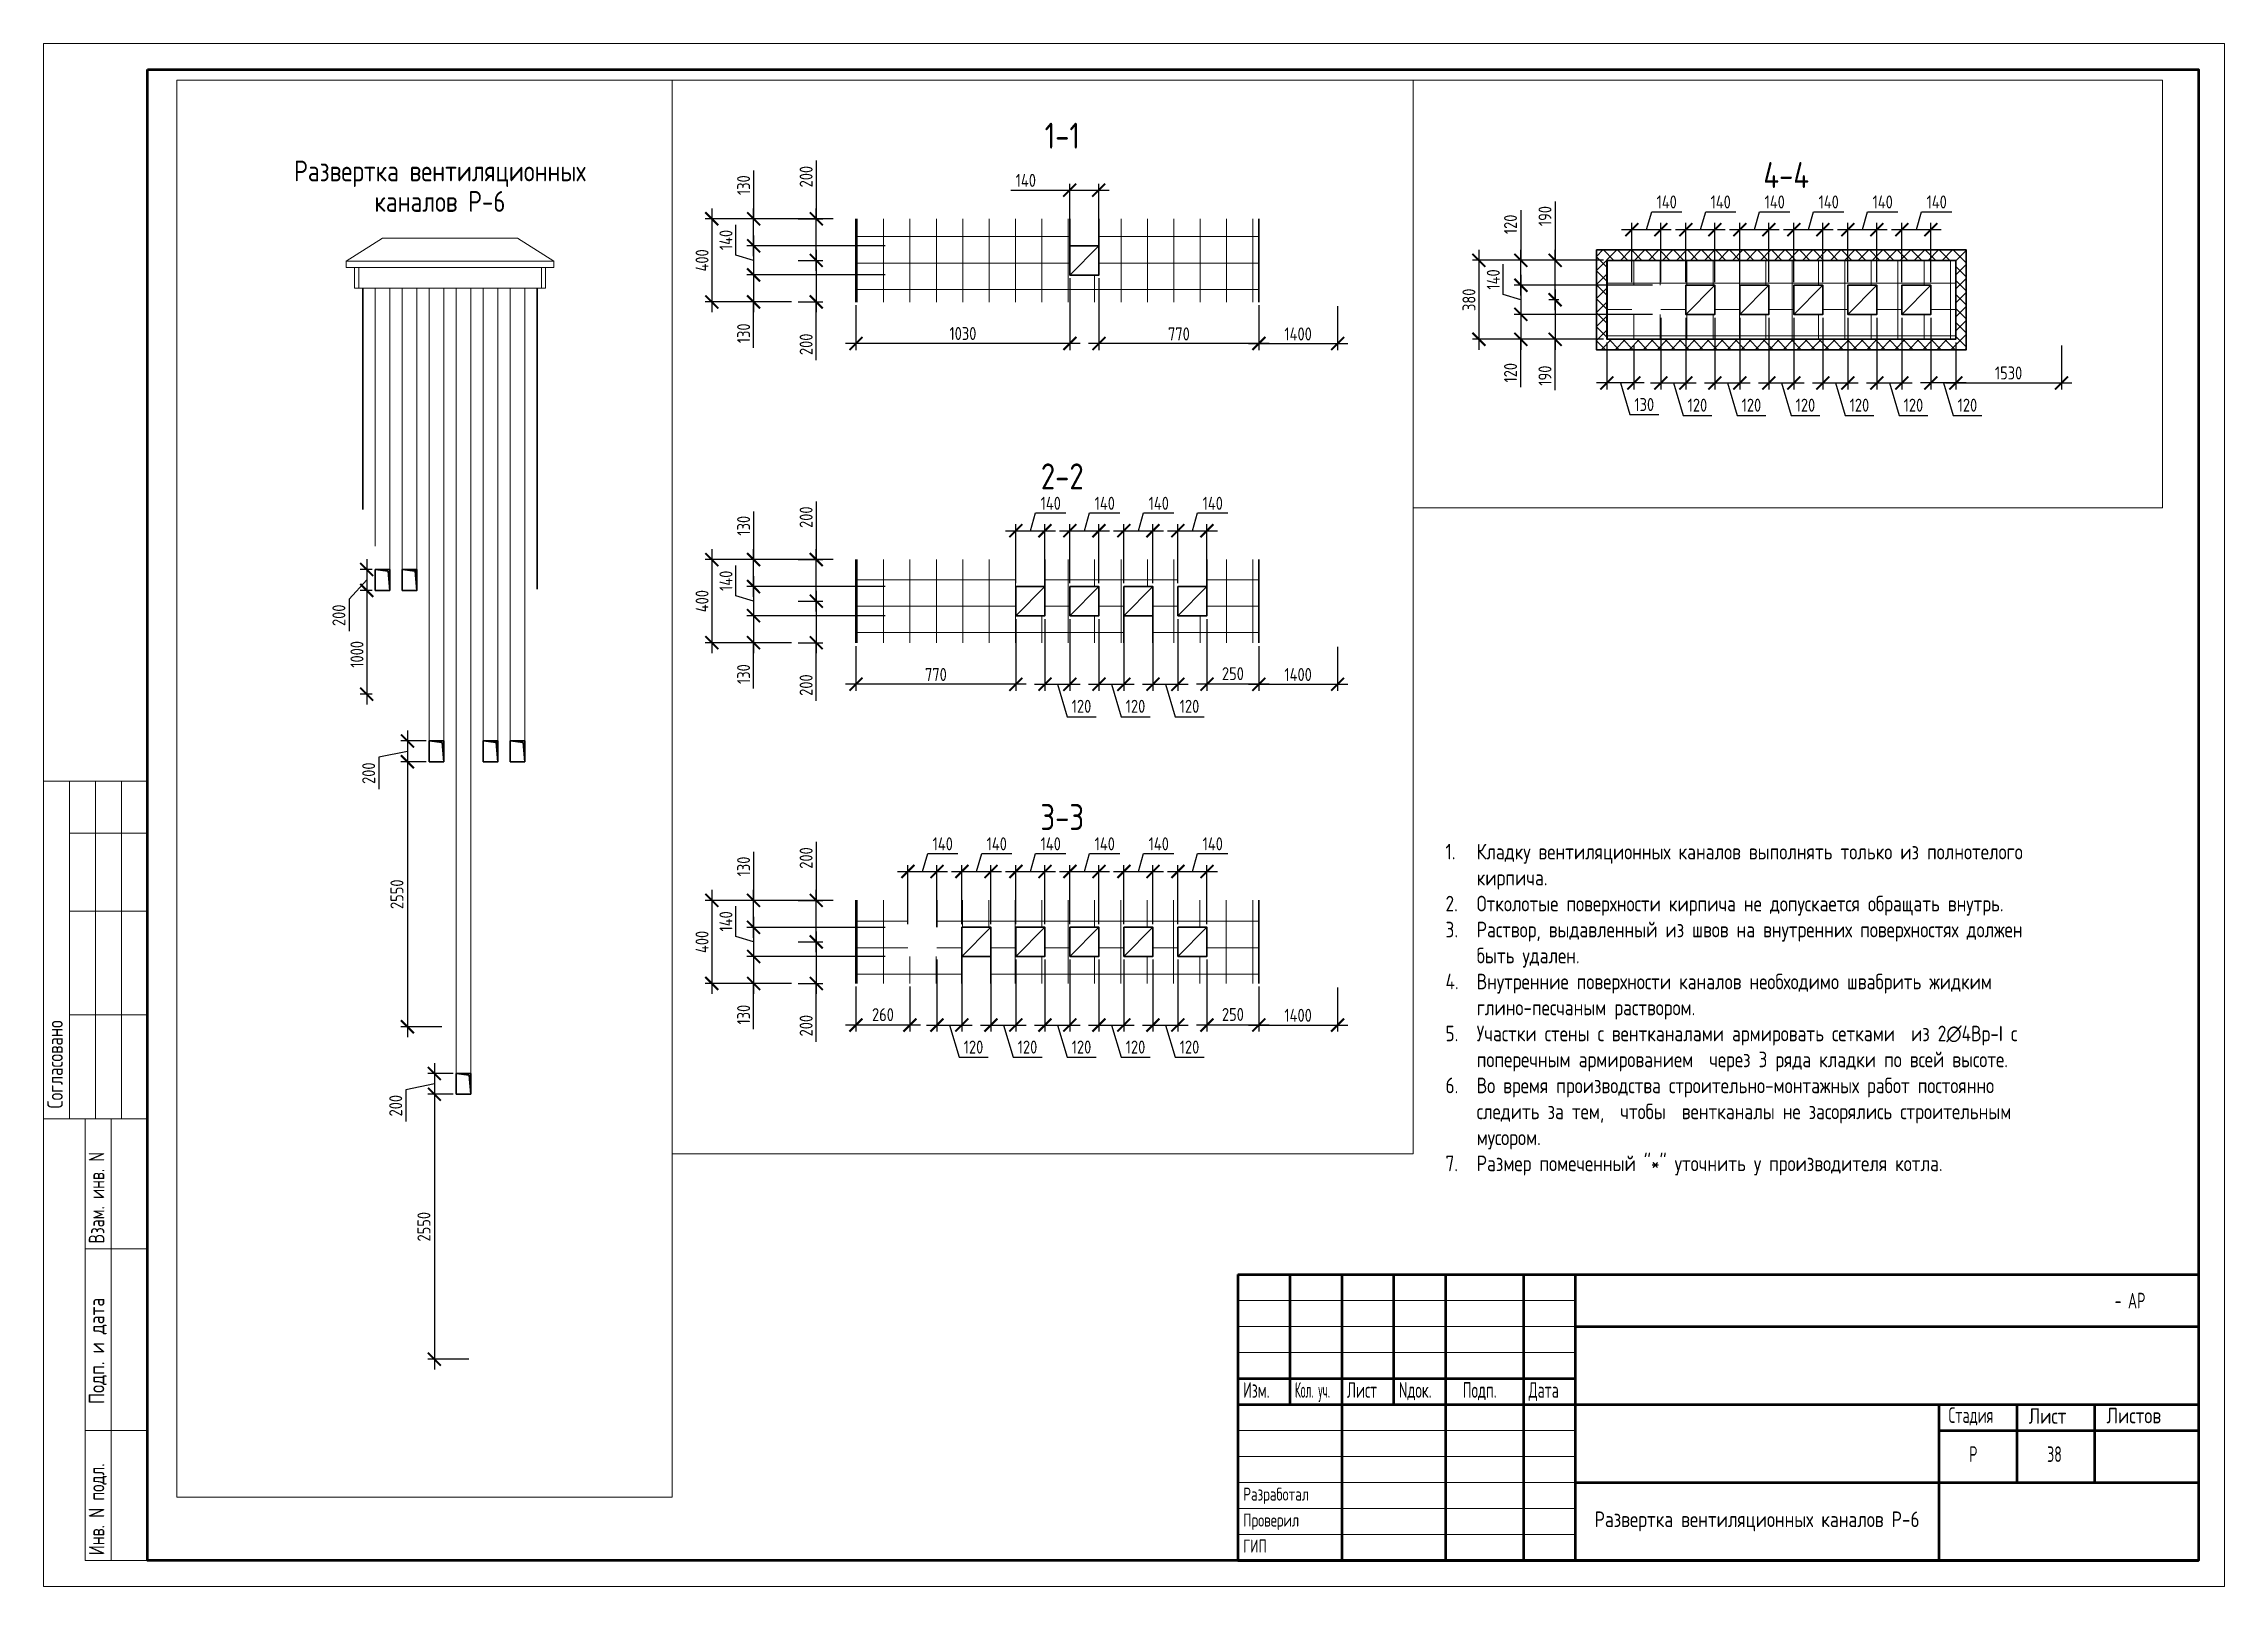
# Paper-space layout 'A38' of a CAD drawing. Header units: millimetres. Extents: x -3 to 417, y -3 to 294.
# The model-space entities are those that its viewports show. They can reach past a viewport. Long polylines and large blocks are cut down to what shows.
import ezdxf
from ezdxf.enums import TextEntityAlignment as Align

# ---------------------------------------------------------------- set-up
doc = ezdxf.new("R2010")
doc.units = ezdxf.units.MM
doc.header["$LTSCALE"] = 100
doc.header["$PDMODE"] = 35
doc.linetypes.add('GOST2.303 4', pattern=[7, 5, -2, 0])
for name, color, linetype, lineweight in [('0.3', 7, 'Continuous', 30), ('0.5', 7, 'Continuous', 50), ('Примітки 0.09', 200, 'Continuous', 9), ('Розміри 0.09', 5, 'Continuous', 9), ('Тонкі 0.18', 142, 'Continuous', 18), ('Штрихові 0.18', 7, 'GOST2.303 4', 18), ('Штрихування 0.09', 253, 'Continuous', 9)]:
    doc.layers.add(name, color=color, linetype=linetype, lineweight=lineweight)
doc.layers.add('ViewPorts', color=240, linetype='Continuous', plot=False)
doc.styles.add('GOST 2.304', font='CS_Gost2304.shx')
doc.styles.add('SPDS', font='SPDS.shx', dxfattribs={"width": 0.9})
doc.dimstyles.new('SPDS', dxfattribs={"dimscale": 100, "dimtxt": 2.5, "dimasz": 2.5, "dimexe": 1.25, "dimexo": 0.625, "dimtad": 1, "dimrnd": 0.001, "dimtxsty": 'GOST 2.304', "dimblk": 'ARCHTICK', "dimcen": 2.5, "dimdle": 2, "dimadec": 0, "dimazin": 2, "dimtfac": 0.75, "dimtmove": 1, "dimatfit": 3, "dimfxl": 0, "dimtolj": 1, "dimarcsym": 0})
pattern_1 = [(0, (1368.12, 0), (0, 127), []), (90, (1368.12, 0), (-127, 8e-15), [])]

psp = doc.layouts.new('A38')

# ---------------------------------------------------------------- texts
at = {"layer": 'Примітки 0.09', "style": 'SPDS', "width": 0.805546}
psp.add_text('38', height=3, dxfattribs=at).set_placement((382.84, 20.77))
at = {"layer": 'Примітки 0.09', "color": 7, "char_height": 3, "style": 'SPDS'}
for s, insert, width, attachment_point in [('\\pi-6,l6,t6,9,12;{\\Fcs_gost2304|c204;\\W1;\\C256;1.^IКладку вентиляционных каналов выполнять только из полнотелого \\P\\pi0,t9,12;кирпича.\\P\\pi-6,t6,9,12;2.^IОтколотые поверхности кирпича не допускается обращать внутрь.\\P3.^IРаствор, выдавленный из швов на внутренних поверхностях должен \\P\\pi0,t9,12;быть удален.\\P\\pi-6,t6,9,12;4.^IВнутренние поверхности каналов необходимо швабрить жидким \\P\\pi0,t9,12;глино-песчаным раствором.\\P\\pi-6,t6,9,12;5.^IУчастки стены с вентканалами армировать сетками  из 2∅4Вр-I с \\P\\pi0,t9,12;поперечным армированием  через 3 ряда кладки по всей высоте.\\P\\pi-6,t6,9,12;6.^IВо время производства строительно-монтажных работ постоянно \\P\\pi0,t9,12;следить за тем,  чтобы  вентканалы не засорялись строительным \\Pмусором.\\P\\pi-6,t6,9,12;7.^IРазмер помеченный "*" уточнить у производителя котла.}', (266.98, 139.76), 143.7885, 1), ('{\\W1;\\C256;Развертка вентиляционных каналов Р-6}', (326.98, 9.33), 70, 5)]:
    psp.add_mtext(s, dxfattribs=dict(at, insert=insert, width=width, attachment_point=attachment_point))

msp = doc.modelspace()

# ---------------------------------------------------------------- texts
at = {"layer": 'Примітки 0.09', "ltscale": 0.4, "style": 'GOST 2.304'}
for s, p in [('Развертка вентиляционных', (182192.75, -270111.395)), ('каналов Р-6', (182192.75, -270404.87))]:
    msp.add_text(s, height=200, dxfattribs=at).set_placement(p, align=Align.CENTER)
at = {"layer": 'Примітки 0.09', "ltscale": 0.25, "style": 'GOST 2.304'}
for s, p in [('1-1', (182314.452, -283421.43)), ('2-2', (182314.452, -285060.994)), ('3-3', (182314.452, -286700.557)), ('4-4', (182314.452, -288590.121))]:
    msp.add_text(s, height=125, dxfattribs=at).set_placement(p, align=Align.CENTER)

# ---------------------------------------------------------------- blocks, each defined once
blk = doc.blocks.new('A$C1BD929A5')
at = {"layer": 'Тонкі 0.18', "color": 0, "extrusion": (1, 0, 0)}
for points, elevation in [([(8500, 0), (15000, 0)], -2000), ([(14000, 0), (15000, 0)], -1500), ([(14000, 0), (15000, 0)], -1000), ([(14000, 0), (15000, 0)], -500), ([(12500, 0), (14000, 0)], -1500), ([(12500, 0), (14000, 0)], -1000), ([(12500, 0), (14000, 0)], -500), ([(10500, 0), (12500, 0)], -1500), ([(10500, 0), (12500, 0)], -1000), ([(10500, 0), (12500, 0)], -500), ([(8500, 0), (10500, 0)], -1500), ([(8500, 0), (10500, 0)], -1000), ([(8500, 0), (10500, 0)], -500), ([(0, 0), (8500, 0)], -1200), ([(0, 0), (8500, 0)], -700)]:
    blk.add_lwpolyline(points, dxfattribs=dict(at, elevation=elevation))
at = {"layer": 'Тонкі 0.18', "color": 0, "extrusion": (0, 1, 0)}
for points, elevation in [([(2000, 0), (0, 0)], 15000), ([(1500, 0), (1000, 0)], 14000), ([(1000, 0), (500, 0)], 14000), ([(500, 0), (0, 0)], 14000), ([(1500, 0), (1000, 0)], 12500), ([(1000, 0), (500, 0)], 12500), ([(500, 0), (0, 0)], 12500), ([(1500, 0), (1000, 0)], 10500), ([(1000, 0), (500, 0)], 10500), ([(500, 0), (0, 0)], 10500), ([(2000, 0), (0, 0)], 8500), ([(1200, 0), (0, 0)], 8500), ([(1200, 0), (0, 0)], 6000), ([(1200, 0), (0, 0)], 2500)]:
    blk.add_lwpolyline(points, dxfattribs=dict(at, elevation=elevation))
at = {"layer": 'Тонкі 0.18', "color": 0, "extrusion": (1, 0, 0)}
blk.add_lwpolyline([(0, 0), (8500, 0)], dxfattribs=at)
at = {"layer": 'Тонкі 0.18', "color": 0, "extrusion": (0, 1, 0)}
blk.add_lwpolyline([(1200, 0), (0, 0)], dxfattribs=at)
at = {"layer": 'Тонкі 0.18', "color": 0, "ltscale": 0.01, "style": 'SPDS'}
for s, width, p in [('Согласовано', 0.95, (-1630, 8700)), ('Взам. инв. N', 0.898187, (-830, 6100)), ('Инв. N подл.', 0.909605, (-830, 100))]:
    blk.add_text(s, height=300, rotation=90, dxfattribs=dict(at, width=width)).set_placement(p)
blk.add_text('Подп. и дата', height=300, rotation=90, dxfattribs=at).set_placement((-830, 3010))
blk = doc.blocks.new('A$C2803562B')
at = {"color": 7, "lineweight": 50, "extrusion": (1, 0, 0)}
for points, elevation in [([(5500, 0), (5000, 0)], -17500), ([(5500, 0), (5000, 0)], -16500), ([(5500, 0), (5000, 0)], -15500), ([(5500, 0), (5000, 0)], -14500), ([(5500, 0), (5000, 0)], -13000), ([(5500, 0), (5000, 0)], -12000), ([(5000, 0), (4500, 0)], -17500), ([(5000, 0), (4500, 0)], -16500), ([(5000, 0), (4500, 0)], -15500), ([(5000, 0), (4500, 0)], -14500), ([(5000, 0), (4500, 0)], -13000), ([(5000, 0), (4500, 0)], -12000), ([(4500, 0), (4000, 0)], -17500), ([(4500, 0), (4000, 0)], -16500), ([(4500, 0), (4000, 0)], -15500), ([(4500, 0), (4000, 0)], -14500), ([(4500, 0), (4000, 0)], -13000), ([(4500, 0), (4000, 0)], -12000), ([(4000, 0), (3500, 0)], -17500), ([(4000, 0), (3500, 0)], -16500), ([(4000, 0), (3500, 0)], -15500), ([(4000, 0), (3500, 0)], -14500), ([(4000, 0), (3500, 0)], -13000), ([(4000, 0), (3500, 0)], -12000), ([(3500, 0), (3000, 0)], -17500), ([(3500, 0), (3000, 0)], -16500), ([(3500, 0), (3000, 0)], -15500), ([(3500, 0), (3000, 0)], -14500), ([(3500, 0), (3000, 0)], -13000), ([(3500, 0), (3000, 0)], -12000), ([(3000, 0), (2500, 0)], -16500), ([(3000, 0), (2500, 0)], -14500), ([(3000, 0), (2500, 0)], -13000), ([(3000, 0), (2500, 0)], -12000), ([(3000, 0), (2500, 0)], -5000), ([(3000, 0), (2500, 0)], -3500), ([(3000, 0), (2500, 0)], -2000), ([(2500, 0), (2000, 0)], -16500), ([(2500, 0), (2000, 0)], -14500), ([(2500, 0), (2000, 0)], -13000), ([(2500, 0), (2000, 0)], -12000), ([(2500, 0), (2000, 0)], -5000), ([(2500, 0), (2000, 0)], -3500), ([(2500, 0), (2000, 0)], -2000), ([(2000, 0), (1500, 0)], -16500), ([(2000, 0), (1500, 0)], -14500), ([(2000, 0), (1500, 0)], -13000), ([(2000, 0), (1500, 0)], -12000), ([(2000, 0), (1500, 0)], -5000), ([(2000, 0), (1500, 0)], -3500), ([(2000, 0), (1500, 0)], -2000), ([(1500, 0), (1000, 0)], -16500), ([(1500, 0), (1000, 0)], -14500), ([(1500, 0), (1000, 0)], -13000), ([(1500, 0), (1000, 0)], -12000), ([(1500, 0), (0, 0)], -5000), ([(1000, 0), (500, 0)], -16500), ([(1000, 0), (500, 0)], -14500), ([(1000, 0), (500, 0)], -13000), ([(1000, 0), (500, 0)], -12000), ([(500, 0), (0, 0)], -16500), ([(500, 0), (0, 0)], -14500), ([(500, 0), (0, 0)], -13000), ([(500, 0), (0, 0)], -12000)]:
    blk.add_lwpolyline(points, dxfattribs=dict(at, elevation=elevation))
at = {"color": 7, "extrusion": (0, 1, 0)}
for points, elevation in [([(18500, 0), (17500, 0)], 5000), ([(17500, 0), (16500, 0)], 5000), ([(16500, 0), (15500, 0)], 5000), ([(15500, 0), (14500, 0)], 5000), ([(14500, 0), (13000, 0)], 5000), ([(13000, 0), (12000, 0)], 5000), ([(18500, 0), (17500, 0)], 4500), ([(17500, 0), (16500, 0)], 4500), ([(16500, 0), (15500, 0)], 4500), ([(15500, 0), (14500, 0)], 4500), ([(14500, 0), (13000, 0)], 4500), ([(13000, 0), (12000, 0)], 4500), ([(18500, 0), (17500, 0)], 4000), ([(17500, 0), (16500, 0)], 4000), ([(16500, 0), (15500, 0)], 4000), ([(15500, 0), (14500, 0)], 4000), ([(14500, 0), (13000, 0)], 4000), ([(13000, 0), (12000, 0)], 4000), ([(18500, 0), (17500, 0)], 2500), ([(17500, 0), (16500, 0)], 2500), ([(16500, 0), (15500, 0)], 2500), ([(15500, 0), (14500, 0)], 2500), ([(14500, 0), (13000, 0)], 2500), ([(13000, 0), (12000, 0)], 2500), ([(18500, 0), (17500, 0)], 2000), ([(17500, 0), (16500, 0)], 2000), ([(16500, 0), (15500, 0)], 2000), ([(15500, 0), (14500, 0)], 2000), ([(14500, 0), (13000, 0)], 2000), ([(13000, 0), (12000, 0)], 2000), ([(18500, 0), (17500, 0)], 1500), ([(17500, 0), (16500, 0)], 1500), ([(16500, 0), (15500, 0)], 1500), ([(15500, 0), (14500, 0)], 1500), ([(14500, 0), (13000, 0)], 1500), ([(13000, 0), (12000, 0)], 1500), ([(18500, 0), (17500, 0)], 1000), ([(17500, 0), (16500, 0)], 1000), ([(16500, 0), (15500, 0)], 1000), ([(15500, 0), (14500, 0)], 1000), ([(14500, 0), (13000, 0)], 1000), ([(13000, 0), (12000, 0)], 1000), ([(18500, 0), (17500, 0)], 500), ([(17500, 0), (16500, 0)], 500), ([(16500, 0), (15500, 0)], 500), ([(15500, 0), (14500, 0)], 500), ([(14500, 0), (13000, 0)], 500), ([(13000, 0), (12000, 0)], 500)]:
    blk.add_lwpolyline(points, dxfattribs=dict(at, elevation=elevation))
at = {"color": 7, "lineweight": 50, "extrusion": (0, 1, 0)}
for points, elevation in [([(12000, 0), (5000, 0)], 4500), ([(5000, 0), (3500, 0)], 4500), ([(3500, 0), (2000, 0)], 4500), ([(2000, 0), (0, 0)], 4500), ([(18500, 0), (17500, 0)], 3500), ([(17500, 0), (16500, 0)], 3500), ([(16500, 0), (15500, 0)], 3500), ([(15500, 0), (14500, 0)], 3500), ([(14500, 0), (13000, 0)], 3500), ([(13000, 0), (12000, 0)], 3500), ([(18500, 0), (17500, 0)], 3000), ([(17500, 0), (16500, 0)], 3000), ([(16500, 0), (15500, 0)], 3000), ([(15500, 0), (14500, 0)], 3000), ([(14500, 0), (13000, 0)], 3000), ([(13000, 0), (12000, 0)], 3000), ([(12000, 0), (5000, 0)], 3000), ([(5000, 0), (3500, 0)], 3000), ([(3500, 0), (2000, 0)], 3000), ([(2000, 0), (0, 0)], 3000), ([(5000, 0), (3500, 0)], 2500), ([(3500, 0), (2000, 0)], 2500), ([(2000, 0), (0, 0)], 2500), ([(12000, 0), (5000, 0)], 1500), ([(5000, 0), (3500, 0)], 1500), ([(3500, 0), (2000, 0)], 1500), ([(2000, 0), (0, 0)], 1500)]:
    blk.add_lwpolyline(points, dxfattribs=dict(at, elevation=elevation))
at = {"extrusion": (0, 1, 0)}
blk.add_lwpolyline([(18500, 0), (0, 0)], dxfattribs=at)
at = {"layer": '0.5', "color": 0, "extrusion": (1, 0, 0), "elevation": -18500}
blk.add_lwpolyline([(5500, 0), (0, 0)], dxfattribs=at)
at = {"layer": '0.5', "color": 0, "extrusion": (0, 1, 0), "elevation": 5500}
blk.add_lwpolyline([(18500, 0), (0, 0)], dxfattribs=at)
at = {"layer": '0.5', "color": 0, "extrusion": (1, 0, 0)}
blk.add_lwpolyline([(5500, 0), (0, 0)], dxfattribs=at)
at = {"layer": '0.5', "color": 0, "extrusion": (0, 1, 0)}
blk.add_lwpolyline([(18500, 0), (0, 0)], dxfattribs=at)
at = {"color": 7, "style": 'SPDS'}
for s, height, width, p in [('- АР', 300, 0.805546, (-1613, 4850)), ('Изм.', 300, 0.8, (-18400, 3130)), ('Кол. уч.', 300, 0.6, (-17400, 3130)), ('Лист', 300, 0.8, (-16400, 3130)), ('Nдок.', 300, 0.8, (-15400, 3130)), ('Подп.', 300, 0.8, (-14169, 3130)), ('Дата', 300, 0.8, (-12900, 3130)), ('Стадия', 300, 0.805546, (-4811, 2646)), ('Р', 300, 0.805546, (-4415, 1895)), ('Разработал', 250, 0.9, (-18396, 1150)), ('Проверил', 250, 0.9, (-18396, 650)), ('ГИП', 250, 0.9, (-18396, 150))]:
    blk.add_text(s, height=height, dxfattribs=dict(at, width=width)).set_placement(p)
for s, p in [('Лист', (-3269, 2630)), ('Листов', (-1769, 2638))]:
    blk.add_text(s, height=300, dxfattribs=at).set_placement(p)
blk = doc.blocks.new('_ArchTick')
at = {"color": 0, "linetype": 'ByBlock', "const_width": 0.15}
blk.add_lwpolyline([(-0.5, -0.5), (0.5, 0.5)], dxfattribs=at)
blk = doc.blocks.new('*D832')
at = {"layer": 'Defpoints', "color": 0, "transparency": 16777216}
for p in [(183261, -287439), (183640, -287442), (183640, -287639)]:
    blk.add_point(p, dxfattribs=at)
at = {"layer": 'Розміри 0.09', "color": 0, "lineweight": -2, "transparency": 16777216}
for p, q in [((183261, -287454), (183261, -287670)), ((183640, -287458), (183640, -287670)), ((183211, -287639), (183690, -287639))]:
    blk.add_line(p, q, dxfattribs=at)
at = {"layer": 'Розміри 0.09', "color": 0, "lineweight": -2, "transparency": 16777216, "xscale": 62.5, "yscale": 62.5, "zscale": 62.5, "rotation": 180}
blk.add_blockref('_ArchTick', (183261, -287639), dxfattribs=at)
at = {"layer": 'Розміри 0.09', "color": 0, "lineweight": -2, "transparency": 16777216, "xscale": 62.5, "yscale": 62.5, "zscale": 62.5}
blk.add_blockref('_ArchTick', (183640, -287639), dxfattribs=at)
at = {"layer": 'Розміри 0.09', "color": 0, "transparency": 16777216, "insert": (183450, -287592), "char_height": 62.5, "attachment_point": 5, "style": 'GOST 2.304'}
blk.add_mtext('\\A1;1400', dxfattribs=at)
blk = doc.blocks.new('*D833')
at = {"layer": 'Defpoints', "color": 0, "transparency": 16777216}
for p in [(182231, -286900), (182091, -287169), (182231, -287169)]:
    blk.add_point(p, dxfattribs=at)
at = {"layer": 'Розміри 0.09', "color": 0, "lineweight": -2, "transparency": 16777216}
for p, q in [((182161, -286900), (182186, -286814)), ((182186, -286814), (182332, -286814)), ((182041, -286900), (182281, -286900)), ((182091, -287153), (182091, -286869)), ((182231, -287153), (182231, -286869))]:
    blk.add_line(p, q, dxfattribs=at)
at = {"layer": 'Розміри 0.09', "color": 0, "lineweight": -2, "transparency": 16777216, "xscale": 62.5, "yscale": 62.5, "zscale": 62.5, "rotation": 180}
blk.add_blockref('_ArchTick', (182091, -286900), dxfattribs=at)
at = {"layer": 'Розміри 0.09', "color": 0, "lineweight": -2, "transparency": 16777216, "xscale": 62.5, "yscale": 62.5, "zscale": 62.5}
blk.add_blockref('_ArchTick', (182231, -286900), dxfattribs=at)
at = {"layer": 'Розміри 0.09', "color": 0, "transparency": 16777216, "insert": (182259, -286767), "char_height": 62.5, "attachment_point": 5, "style": 'GOST 2.304'}
blk.add_mtext('\\A1;140', dxfattribs=at)
blk = doc.blocks.new('*D834')
at = {"layer": 'Defpoints', "color": 0, "transparency": 16777216}
for p in [(181971, -286900), (181831, -287169), (181971, -287169)]:
    blk.add_point(p, dxfattribs=at)
at = {"layer": 'Розміри 0.09', "color": 0, "lineweight": -2, "transparency": 16777216}
for p, q in [((181901, -286900), (181927, -286814)), ((181927, -286814), (182072, -286814)), ((181781, -286900), (182021, -286900)), ((181831, -287153), (181831, -286869)), ((181971, -287153), (181971, -286869))]:
    blk.add_line(p, q, dxfattribs=at)
at = {"layer": 'Розміри 0.09', "color": 0, "lineweight": -2, "transparency": 16777216, "xscale": 62.5, "yscale": 62.5, "zscale": 62.5, "rotation": 180}
blk.add_blockref('_ArchTick', (181831, -286900), dxfattribs=at)
at = {"layer": 'Розміри 0.09', "color": 0, "lineweight": -2, "transparency": 16777216, "xscale": 62.5, "yscale": 62.5, "zscale": 62.5}
blk.add_blockref('_ArchTick', (181971, -286900), dxfattribs=at)
at = {"layer": 'Розміри 0.09', "color": 0, "transparency": 16777216, "insert": (181999, -286767), "char_height": 62.5, "attachment_point": 5, "style": 'GOST 2.304'}
blk.add_mtext('\\A1;140', dxfattribs=at)
blk = doc.blocks.new('*D835')
at = {"layer": 'Defpoints', "color": 0, "transparency": 16777216}
for p in [(182491, -286900), (182351, -287169), (182491, -287169)]:
    blk.add_point(p, dxfattribs=at)
at = {"layer": 'Розміри 0.09', "color": 0, "lineweight": -2, "transparency": 16777216}
for p, q in [((182421, -286900), (182446, -286814)), ((182446, -286814), (182592, -286814)), ((182301, -286900), (182541, -286900)), ((182351, -287153), (182351, -286869)), ((182491, -287153), (182491, -286869))]:
    blk.add_line(p, q, dxfattribs=at)
at = {"layer": 'Розміри 0.09', "color": 0, "lineweight": -2, "transparency": 16777216, "xscale": 62.5, "yscale": 62.5, "zscale": 62.5, "rotation": 180}
blk.add_blockref('_ArchTick', (182351, -286900), dxfattribs=at)
at = {"layer": 'Розміри 0.09', "color": 0, "lineweight": -2, "transparency": 16777216, "xscale": 62.5, "yscale": 62.5, "zscale": 62.5}
blk.add_blockref('_ArchTick', (182491, -286900), dxfattribs=at)
at = {"layer": 'Розміри 0.09', "color": 0, "transparency": 16777216, "insert": (182519, -286767), "char_height": 62.5, "attachment_point": 5, "style": 'GOST 2.304'}
blk.add_mtext('\\A1;140', dxfattribs=at)
blk = doc.blocks.new('*D836')
at = {"layer": 'Defpoints', "color": 0, "transparency": 16777216}
for p in [(182751, -286900), (182611, -287169), (182751, -287169)]:
    blk.add_point(p, dxfattribs=at)
at = {"layer": 'Розміри 0.09', "color": 0, "lineweight": -2, "transparency": 16777216}
for p, q in [((182681, -286900), (182706, -286814)), ((182706, -286814), (182852, -286814)), ((182561, -286900), (182801, -286900)), ((182611, -287153), (182611, -286869)), ((182751, -287153), (182751, -286869))]:
    blk.add_line(p, q, dxfattribs=at)
at = {"layer": 'Розміри 0.09', "color": 0, "lineweight": -2, "transparency": 16777216, "xscale": 62.5, "yscale": 62.5, "zscale": 62.5, "rotation": 180}
blk.add_blockref('_ArchTick', (182611, -286900), dxfattribs=at)
at = {"layer": 'Розміри 0.09', "color": 0, "lineweight": -2, "transparency": 16777216, "xscale": 62.5, "yscale": 62.5, "zscale": 62.5}
blk.add_blockref('_ArchTick', (182751, -286900), dxfattribs=at)
at = {"layer": 'Розміри 0.09', "color": 0, "transparency": 16777216, "insert": (182779, -286767), "char_height": 62.5, "attachment_point": 5, "style": 'GOST 2.304'}
blk.add_mtext('\\A1;140', dxfattribs=at)
blk = doc.blocks.new('*D837')
at = {"layer": 'Defpoints', "color": 0, "transparency": 16777216}
for p in [(183011, -286900), (182871, -287169), (183011, -287169)]:
    blk.add_point(p, dxfattribs=at)
at = {"layer": 'Розміри 0.09', "color": 0, "lineweight": -2, "transparency": 16777216}
for p, q in [((182941, -286900), (182966, -286814)), ((182966, -286814), (183112, -286814)), ((182821, -286900), (183061, -286900)), ((182871, -287153), (182871, -286869)), ((183011, -287153), (183011, -286869))]:
    blk.add_line(p, q, dxfattribs=at)
at = {"layer": 'Розміри 0.09', "color": 0, "lineweight": -2, "transparency": 16777216, "xscale": 62.5, "yscale": 62.5, "zscale": 62.5, "rotation": 180}
blk.add_blockref('_ArchTick', (182871, -286900), dxfattribs=at)
at = {"layer": 'Розміри 0.09', "color": 0, "lineweight": -2, "transparency": 16777216, "xscale": 62.5, "yscale": 62.5, "zscale": 62.5}
blk.add_blockref('_ArchTick', (183011, -286900), dxfattribs=at)
at = {"layer": 'Розміри 0.09', "color": 0, "transparency": 16777216, "insert": (183039, -286767), "char_height": 62.5, "attachment_point": 5, "style": 'GOST 2.304'}
blk.add_mtext('\\A1;140', dxfattribs=at)
blk = doc.blocks.new('*D838')
at = {"layer": 'Defpoints', "color": 0, "transparency": 16777216}
for p in [(181711, -286900), (181571, -287169), (181711, -287169)]:
    blk.add_point(p, dxfattribs=at)
at = {"layer": 'Розміри 0.09', "color": 0, "lineweight": -2, "transparency": 16777216}
for p, q in [((181641, -286900), (181667, -286814)), ((181667, -286814), (181812, -286814)), ((181521, -286900), (181761, -286900)), ((181571, -287153), (181571, -286869)), ((181711, -287153), (181711, -286869))]:
    blk.add_line(p, q, dxfattribs=at)
at = {"layer": 'Розміри 0.09', "color": 0, "lineweight": -2, "transparency": 16777216, "xscale": 62.5, "yscale": 62.5, "zscale": 62.5, "rotation": 180}
blk.add_blockref('_ArchTick', (181571, -286900), dxfattribs=at)
at = {"layer": 'Розміри 0.09', "color": 0, "lineweight": -2, "transparency": 16777216, "xscale": 62.5, "yscale": 62.5, "zscale": 62.5}
blk.add_blockref('_ArchTick', (181711, -286900), dxfattribs=at)
at = {"layer": 'Розміри 0.09', "color": 0, "transparency": 16777216, "insert": (181739, -286767), "char_height": 62.5, "attachment_point": 5, "style": 'GOST 2.304'}
blk.add_mtext('\\A1;140', dxfattribs=at)
blk = doc.blocks.new('*D839')
at = {"layer": 'Defpoints', "color": 0, "transparency": 16777216}
for p in [(183011, -287309), (183261, -287439), (183011, -287639)]:
    blk.add_point(p, dxfattribs=at)
at = {"layer": 'Розміри 0.09', "color": 0, "lineweight": -2, "transparency": 16777216}
for p, q in [((183011, -287324), (183011, -287670)), ((183261, -287454), (183261, -287670)), ((183311, -287639), (182961, -287639))]:
    blk.add_line(p, q, dxfattribs=at)
at = {"layer": 'Розміри 0.09', "color": 0, "lineweight": -2, "transparency": 16777216, "xscale": 62.5, "yscale": 62.5, "zscale": 62.5, "rotation": 180}
blk.add_blockref('_ArchTick', (183011, -287639), dxfattribs=at)
at = {"layer": 'Розміри 0.09', "color": 0, "lineweight": -2, "transparency": 16777216, "xscale": 62.5, "yscale": 62.5, "zscale": 62.5}
blk.add_blockref('_ArchTick', (183261, -287639), dxfattribs=at)
at = {"layer": 'Розміри 0.09', "color": 0, "transparency": 16777216, "insert": (183136, -287588), "char_height": 62.5, "attachment_point": 5, "style": 'GOST 2.304'}
blk.add_mtext('\\A1;250', dxfattribs=at)
blk = doc.blocks.new('*D840')
at = {"layer": 'Defpoints', "color": 0, "transparency": 16777216}
for p in [(182751, -287309), (182871, -287309), (182871, -287639)]:
    blk.add_point(p, dxfattribs=at)
at = {"layer": 'Розміри 0.09', "color": 0, "lineweight": -2, "transparency": 16777216}
for p, q in [((182751, -287324), (182751, -287670)), ((182871, -287324), (182871, -287670)), ((182701, -287639), (182921, -287639)), ((182811, -287639), (182858, -287794)), ((182858, -287794), (182997, -287794))]:
    blk.add_line(p, q, dxfattribs=at)
at = {"layer": 'Розміри 0.09', "color": 0, "lineweight": -2, "transparency": 16777216, "xscale": 62.5, "yscale": 62.5, "zscale": 62.5, "rotation": 180}
blk.add_blockref('_ArchTick', (182751, -287639), dxfattribs=at)
at = {"layer": 'Розміри 0.09', "color": 0, "lineweight": -2, "transparency": 16777216, "xscale": 62.5, "yscale": 62.5, "zscale": 62.5}
blk.add_blockref('_ArchTick', (182871, -287639), dxfattribs=at)
at = {"layer": 'Розміри 0.09', "color": 0, "transparency": 16777216, "insert": (182927, -287745), "char_height": 62.5, "attachment_point": 5, "style": 'GOST 2.304'}
blk.add_mtext('\\A1;120', dxfattribs=at)
blk = doc.blocks.new('*D841')
at = {"layer": 'Defpoints', "color": 0, "transparency": 16777216}
for p in [(182491, -287309), (182611, -287309), (182611, -287639)]:
    blk.add_point(p, dxfattribs=at)
at = {"layer": 'Розміри 0.09', "color": 0, "lineweight": -2, "transparency": 16777216}
for p, q in [((182491, -287324), (182491, -287670)), ((182611, -287324), (182611, -287670)), ((182441, -287639), (182661, -287639)), ((182551, -287639), (182598, -287794)), ((182598, -287794), (182737, -287794))]:
    blk.add_line(p, q, dxfattribs=at)
at = {"layer": 'Розміри 0.09', "color": 0, "lineweight": -2, "transparency": 16777216, "xscale": 62.5, "yscale": 62.5, "zscale": 62.5, "rotation": 180}
blk.add_blockref('_ArchTick', (182491, -287639), dxfattribs=at)
at = {"layer": 'Розміри 0.09', "color": 0, "lineweight": -2, "transparency": 16777216, "xscale": 62.5, "yscale": 62.5, "zscale": 62.5}
blk.add_blockref('_ArchTick', (182611, -287639), dxfattribs=at)
at = {"layer": 'Розміри 0.09', "color": 0, "transparency": 16777216, "insert": (182667, -287745), "char_height": 62.5, "attachment_point": 5, "style": 'GOST 2.304'}
blk.add_mtext('\\A1;120', dxfattribs=at)
blk = doc.blocks.new('*D842')
at = {"layer": 'Defpoints', "color": 0, "transparency": 16777216}
for p in [(182231, -287309), (182351, -287309), (182351, -287639)]:
    blk.add_point(p, dxfattribs=at)
at = {"layer": 'Розміри 0.09', "color": 0, "lineweight": -2, "transparency": 16777216}
for p, q in [((182231, -287324), (182231, -287670)), ((182351, -287324), (182351, -287670)), ((182181, -287639), (182401, -287639)), ((182291, -287639), (182338, -287794)), ((182338, -287794), (182477, -287794))]:
    blk.add_line(p, q, dxfattribs=at)
at = {"layer": 'Розміри 0.09', "color": 0, "lineweight": -2, "transparency": 16777216, "xscale": 62.5, "yscale": 62.5, "zscale": 62.5, "rotation": 180}
blk.add_blockref('_ArchTick', (182231, -287639), dxfattribs=at)
at = {"layer": 'Розміри 0.09', "color": 0, "lineweight": -2, "transparency": 16777216, "xscale": 62.5, "yscale": 62.5, "zscale": 62.5}
blk.add_blockref('_ArchTick', (182351, -287639), dxfattribs=at)
at = {"layer": 'Розміри 0.09', "color": 0, "transparency": 16777216, "insert": (182407, -287745), "char_height": 62.5, "attachment_point": 5, "style": 'GOST 2.304'}
blk.add_mtext('\\A1;120', dxfattribs=at)
blk = doc.blocks.new('*D843')
at = {"layer": 'Defpoints', "color": 0, "transparency": 16777216}
for p in [(181971, -287309), (182091, -287309), (182091, -287639)]:
    blk.add_point(p, dxfattribs=at)
at = {"layer": 'Розміри 0.09', "color": 0, "lineweight": -2, "transparency": 16777216}
for p, q in [((181971, -287324), (181971, -287670)), ((182091, -287324), (182091, -287670)), ((181921, -287639), (182141, -287639)), ((182031, -287639), (182078, -287794)), ((182078, -287794), (182217, -287794))]:
    blk.add_line(p, q, dxfattribs=at)
at = {"layer": 'Розміри 0.09', "color": 0, "lineweight": -2, "transparency": 16777216, "xscale": 62.5, "yscale": 62.5, "zscale": 62.5, "rotation": 180}
blk.add_blockref('_ArchTick', (181971, -287639), dxfattribs=at)
at = {"layer": 'Розміри 0.09', "color": 0, "lineweight": -2, "transparency": 16777216, "xscale": 62.5, "yscale": 62.5, "zscale": 62.5}
blk.add_blockref('_ArchTick', (182091, -287639), dxfattribs=at)
at = {"layer": 'Розміри 0.09', "color": 0, "transparency": 16777216, "insert": (182147, -287745), "char_height": 62.5, "attachment_point": 5, "style": 'GOST 2.304'}
blk.add_mtext('\\A1;120', dxfattribs=at)
blk = doc.blocks.new('*D844')
at = {"layer": 'Defpoints', "color": 0, "transparency": 16777216}
for p in [(181321, -287439), (181581, -287439), (181321, -287639)]:
    blk.add_point(p, dxfattribs=at)
at = {"layer": 'Розміри 0.09', "color": 0, "lineweight": -2, "transparency": 16777216}
for p, q in [((181321, -287454), (181321, -287670)), ((181581, -287454), (181581, -287670)), ((181631, -287639), (181271, -287639))]:
    blk.add_line(p, q, dxfattribs=at)
at = {"layer": 'Розміри 0.09', "color": 0, "lineweight": -2, "transparency": 16777216, "xscale": 62.5, "yscale": 62.5, "zscale": 62.5, "rotation": 180}
blk.add_blockref('_ArchTick', (181321, -287639), dxfattribs=at)
at = {"layer": 'Розміри 0.09', "color": 0, "lineweight": -2, "transparency": 16777216, "xscale": 62.5, "yscale": 62.5, "zscale": 62.5}
blk.add_blockref('_ArchTick', (181581, -287639), dxfattribs=at)
at = {"layer": 'Розміри 0.09', "color": 0, "transparency": 16777216, "insert": (181451, -287589), "char_height": 62.5, "attachment_point": 5, "style": 'GOST 2.304'}
blk.add_mtext('\\A1;260', dxfattribs=at)
blk = doc.blocks.new('*D845')
at = {"layer": 'Defpoints', "color": 0, "transparency": 16777216}
for p in [(181711, -287309), (181831, -287309), (181831, -287639)]:
    blk.add_point(p, dxfattribs=at)
at = {"layer": 'Розміри 0.09', "color": 0, "lineweight": -2, "transparency": 16777216}
for p, q in [((181711, -287324), (181711, -287670)), ((181831, -287324), (181831, -287670)), ((181661, -287639), (181881, -287639)), ((181771, -287639), (181818, -287794)), ((181818, -287794), (181957, -287794))]:
    blk.add_line(p, q, dxfattribs=at)
at = {"layer": 'Розміри 0.09', "color": 0, "lineweight": -2, "transparency": 16777216, "xscale": 62.5, "yscale": 62.5, "zscale": 62.5, "rotation": 180}
blk.add_blockref('_ArchTick', (181711, -287639), dxfattribs=at)
at = {"layer": 'Розміри 0.09', "color": 0, "lineweight": -2, "transparency": 16777216, "xscale": 62.5, "yscale": 62.5, "zscale": 62.5}
blk.add_blockref('_ArchTick', (181831, -287639), dxfattribs=at)
at = {"layer": 'Розміри 0.09', "color": 0, "transparency": 16777216, "insert": (181887, -287745), "char_height": 62.5, "attachment_point": 5, "style": 'GOST 2.304'}
blk.add_mtext('\\A1;120', dxfattribs=at)
blk = doc.blocks.new('*D846')
at = {"layer": 'Defpoints', "color": 0, "transparency": 16777216}
for p in [(180828, -287039), (181228, -287039), (181478, -287169)]:
    blk.add_point(p, dxfattribs=at)
at = {"layer": 'Розміри 0.09', "color": 0, "lineweight": -2, "transparency": 16777216}
for p, q in [((180828, -286806), (180828, -287039)), ((181212, -287039), (180796, -287039)), ((180828, -287219), (180828, -286989)), ((181462, -287169), (180796, -287169))]:
    blk.add_line(p, q, dxfattribs=at)
at = {"layer": 'Розміри 0.09', "color": 0, "lineweight": -2, "transparency": 16777216, "xscale": 62.5, "yscale": 62.5, "zscale": 62.5}
for p, rotation in [((180828, -287039), 90), ((180828, -287169), 270)]:
    blk.add_blockref('_ArchTick', p, dxfattribs=dict(at, rotation=rotation))
at = {"layer": 'Розміри 0.09', "color": 0, "transparency": 16777216, "insert": (180780, -286876), "char_height": 62.5, "attachment_point": 5, "rotation": 90, "style": 'GOST 2.304'}
blk.add_mtext('\\A1;130', dxfattribs=at)
blk = doc.blocks.new('*D847')
at = {"layer": 'Defpoints', "color": 0, "transparency": 16777216}
for p in [(181478, -287169), (180828, -287309), (181478, -287309)]:
    blk.add_point(p, dxfattribs=at)
at = {"layer": 'Розміри 0.09', "color": 0, "lineweight": -2, "transparency": 16777216}
for p, q in [((180742, -287213), (180742, -287067)), ((181462, -287169), (180796, -287169)), ((180828, -287119), (180828, -287359)), ((180828, -287239), (180742, -287213)), ((181462, -287309), (180796, -287309))]:
    blk.add_line(p, q, dxfattribs=at)
at = {"layer": 'Розміри 0.09', "color": 0, "lineweight": -2, "transparency": 16777216, "xscale": 62.5, "yscale": 62.5, "zscale": 62.5}
for p, rotation in [((180828, -287169), 90), ((180828, -287309), 270)]:
    blk.add_blockref('_ArchTick', p, dxfattribs=dict(at, rotation=rotation))
at = {"layer": 'Розміри 0.09', "color": 0, "transparency": 16777216, "insert": (180695, -287140), "char_height": 62.5, "attachment_point": 5, "rotation": 90, "style": 'GOST 2.304'}
blk.add_mtext('\\A1;140', dxfattribs=at)
blk = doc.blocks.new('*D848')
at = {"layer": 'Defpoints', "color": 0, "transparency": 16777216}
for p in [(181478, -287309), (180828, -287439), (181027, -287439)]:
    blk.add_point(p, dxfattribs=at)
at = {"layer": 'Розміри 0.09', "color": 0, "lineweight": -2, "transparency": 16777216}
for p, q in [((180828, -287259), (180828, -287489)), ((181462, -287309), (180796, -287309)), ((181011, -287439), (180796, -287439)), ((180828, -287659), (180828, -287439))]:
    blk.add_line(p, q, dxfattribs=at)
at = {"layer": 'Розміри 0.09', "color": 0, "lineweight": -2, "transparency": 16777216, "xscale": 62.5, "yscale": 62.5, "zscale": 62.5}
for p, rotation in [((180828, -287309), 90), ((180828, -287439), 270)]:
    blk.add_blockref('_ArchTick', p, dxfattribs=dict(at, rotation=rotation))
at = {"layer": 'Розміри 0.09', "color": 0, "transparency": 16777216, "insert": (180780, -287589), "char_height": 62.5, "attachment_point": 5, "rotation": 90, "style": 'GOST 2.304'}
blk.add_mtext('\\A1;130', dxfattribs=at)
blk = doc.blocks.new('*D849')
at = {"layer": 'Defpoints', "color": 0, "transparency": 16777216}
for p in [(181027, -287039), (181130, -287039), (181027, -287239)]:
    blk.add_point(p, dxfattribs=at)
at = {"layer": 'Розміри 0.09', "color": 0, "lineweight": -2, "transparency": 16777216}
for p, q in [((181130, -286758), (181130, -287039)), ((181042, -287039), (181162, -287039)), ((181130, -287289), (181130, -286989)), ((181042, -287239), (181162, -287239))]:
    blk.add_line(p, q, dxfattribs=at)
at = {"layer": 'Розміри 0.09', "color": 0, "lineweight": -2, "transparency": 16777216, "xscale": 62.5, "yscale": 62.5, "zscale": 62.5}
for p, rotation in [((181130, -287039), 90), ((181130, -287239), 270)]:
    blk.add_blockref('_ArchTick', p, dxfattribs=dict(at, rotation=rotation))
at = {"layer": 'Розміри 0.09', "color": 0, "transparency": 16777216, "insert": (181081, -286835), "char_height": 62.5, "attachment_point": 5, "rotation": 90, "style": 'GOST 2.304'}
blk.add_mtext('\\A1;200', dxfattribs=at)
blk = doc.blocks.new('*D850')
at = {"layer": 'Defpoints', "color": 0, "transparency": 16777216}
for p in [(181027, -287239), (181027, -287439), (181130, -287439)]:
    blk.add_point(p, dxfattribs=at)
at = {"layer": 'Розміри 0.09', "color": 0, "lineweight": -2, "transparency": 16777216}
for p, q in [((181042, -287239), (181162, -287239)), ((181130, -287189), (181130, -287489)), ((181042, -287439), (181162, -287439)), ((181130, -287719), (181130, -287439))]:
    blk.add_line(p, q, dxfattribs=at)
at = {"layer": 'Розміри 0.09', "color": 0, "lineweight": -2, "transparency": 16777216, "xscale": 62.5, "yscale": 62.5, "zscale": 62.5}
for p, rotation in [((181130, -287239), 90), ((181130, -287439), 270)]:
    blk.add_blockref('_ArchTick', p, dxfattribs=dict(at, rotation=rotation))
at = {"layer": 'Розміри 0.09', "color": 0, "transparency": 16777216, "insert": (181081, -287642), "char_height": 62.5, "attachment_point": 5, "rotation": 90, "style": 'GOST 2.304'}
blk.add_mtext('\\A1;200', dxfattribs=at)
blk = doc.blocks.new('*D851')
at = {"layer": 'Defpoints', "color": 0, "transparency": 16777216}
for p in [(181027, -287039), (180627, -287439), (181027, -287439)]:
    blk.add_point(p, dxfattribs=at)
at = {"layer": 'Розміри 0.09', "color": 0, "lineweight": -2, "transparency": 16777216}
for p, q in [((181011, -287039), (180595, -287039)), ((180627, -286989), (180627, -287489)), ((181011, -287439), (180595, -287439))]:
    blk.add_line(p, q, dxfattribs=at)
at = {"layer": 'Розміри 0.09', "color": 0, "lineweight": -2, "transparency": 16777216, "xscale": 62.5, "yscale": 62.5, "zscale": 62.5}
for p, rotation in [((180627, -287039), 90), ((180627, -287439), 270)]:
    blk.add_blockref('_ArchTick', p, dxfattribs=dict(at, rotation=rotation))
at = {"layer": 'Розміри 0.09', "color": 0, "transparency": 16777216, "insert": (180580, -287239), "char_height": 62.5, "attachment_point": 5, "rotation": 90, "style": 'GOST 2.304'}
blk.add_mtext('\\A1;400', dxfattribs=at)
blk = doc.blocks.new('*D867')
at = {"layer": 'Defpoints', "color": 0, "transparency": 16777216}
for p in [(183261, -285799), (183640, -285803), (183640, -285999)]:
    blk.add_point(p, dxfattribs=at)
at = {"layer": 'Розміри 0.09', "color": 0, "lineweight": -2, "transparency": 16777216}
for p, q in [((183261, -285815), (183261, -286030)), ((183640, -285819), (183640, -286030)), ((183211, -285999), (183690, -285999))]:
    blk.add_line(p, q, dxfattribs=at)
at = {"layer": 'Розміри 0.09', "color": 0, "lineweight": -2, "transparency": 16777216, "xscale": 62.5, "yscale": 62.5, "zscale": 62.5, "rotation": 180}
blk.add_blockref('_ArchTick', (183261, -285999), dxfattribs=at)
at = {"layer": 'Розміри 0.09', "color": 0, "lineweight": -2, "transparency": 16777216, "xscale": 62.5, "yscale": 62.5, "zscale": 62.5}
blk.add_blockref('_ArchTick', (183640, -285999), dxfattribs=at)
at = {"layer": 'Розміри 0.09', "color": 0, "transparency": 16777216, "insert": (183450, -285952), "char_height": 62.5, "attachment_point": 5, "style": 'GOST 2.304'}
blk.add_mtext('\\A1;1400', dxfattribs=at)
blk = doc.blocks.new('*D852')
at = {"layer": 'Defpoints', "color": 0, "transparency": 16777216}
for p in [(182231, -285260), (182091, -285529), (182231, -285529)]:
    blk.add_point(p, dxfattribs=at)
at = {"layer": 'Розміри 0.09', "color": 0, "lineweight": -2, "transparency": 16777216}
for p, q in [((182161, -285260), (182186, -285174)), ((182186, -285174), (182332, -285174)), ((182041, -285260), (182281, -285260)), ((182091, -285513), (182091, -285229)), ((182231, -285513), (182231, -285229))]:
    blk.add_line(p, q, dxfattribs=at)
at = {"layer": 'Розміри 0.09', "color": 0, "lineweight": -2, "transparency": 16777216, "xscale": 62.5, "yscale": 62.5, "zscale": 62.5, "rotation": 180}
blk.add_blockref('_ArchTick', (182091, -285260), dxfattribs=at)
at = {"layer": 'Розміри 0.09', "color": 0, "lineweight": -2, "transparency": 16777216, "xscale": 62.5, "yscale": 62.5, "zscale": 62.5}
blk.add_blockref('_ArchTick', (182231, -285260), dxfattribs=at)
at = {"layer": 'Розміри 0.09', "color": 0, "transparency": 16777216, "insert": (182259, -285128), "char_height": 62.5, "attachment_point": 5, "style": 'GOST 2.304'}
blk.add_mtext('\\A1;140', dxfattribs=at)
blk = doc.blocks.new('*D853')
at = {"layer": 'Defpoints', "color": 0, "transparency": 16777216}
for p in [(182491, -285260), (182351, -285529), (182491, -285529)]:
    blk.add_point(p, dxfattribs=at)
at = {"layer": 'Розміри 0.09', "color": 0, "lineweight": -2, "transparency": 16777216}
for p, q in [((182421, -285260), (182446, -285174)), ((182446, -285174), (182592, -285174)), ((182301, -285260), (182541, -285260)), ((182351, -285513), (182351, -285229)), ((182491, -285513), (182491, -285229))]:
    blk.add_line(p, q, dxfattribs=at)
at = {"layer": 'Розміри 0.09', "color": 0, "lineweight": -2, "transparency": 16777216, "xscale": 62.5, "yscale": 62.5, "zscale": 62.5, "rotation": 180}
blk.add_blockref('_ArchTick', (182351, -285260), dxfattribs=at)
at = {"layer": 'Розміри 0.09', "color": 0, "lineweight": -2, "transparency": 16777216, "xscale": 62.5, "yscale": 62.5, "zscale": 62.5}
blk.add_blockref('_ArchTick', (182491, -285260), dxfattribs=at)
at = {"layer": 'Розміри 0.09', "color": 0, "transparency": 16777216, "insert": (182519, -285128), "char_height": 62.5, "attachment_point": 5, "style": 'GOST 2.304'}
blk.add_mtext('\\A1;140', dxfattribs=at)
blk = doc.blocks.new('*D854')
at = {"layer": 'Defpoints', "color": 0, "transparency": 16777216}
for p in [(182751, -285260), (182611, -285529), (182751, -285529)]:
    blk.add_point(p, dxfattribs=at)
at = {"layer": 'Розміри 0.09', "color": 0, "lineweight": -2, "transparency": 16777216}
for p, q in [((182681, -285260), (182706, -285174)), ((182706, -285174), (182852, -285174)), ((182561, -285260), (182801, -285260)), ((182611, -285513), (182611, -285229)), ((182751, -285513), (182751, -285229))]:
    blk.add_line(p, q, dxfattribs=at)
at = {"layer": 'Розміри 0.09', "color": 0, "lineweight": -2, "transparency": 16777216, "xscale": 62.5, "yscale": 62.5, "zscale": 62.5, "rotation": 180}
blk.add_blockref('_ArchTick', (182611, -285260), dxfattribs=at)
at = {"layer": 'Розміри 0.09', "color": 0, "lineweight": -2, "transparency": 16777216, "xscale": 62.5, "yscale": 62.5, "zscale": 62.5}
blk.add_blockref('_ArchTick', (182751, -285260), dxfattribs=at)
at = {"layer": 'Розміри 0.09', "color": 0, "transparency": 16777216, "insert": (182779, -285128), "char_height": 62.5, "attachment_point": 5, "style": 'GOST 2.304'}
blk.add_mtext('\\A1;140', dxfattribs=at)
blk = doc.blocks.new('*D855')
at = {"layer": 'Defpoints', "color": 0, "transparency": 16777216}
for p in [(183011, -285260), (182871, -285529), (183011, -285529)]:
    blk.add_point(p, dxfattribs=at)
at = {"layer": 'Розміри 0.09', "color": 0, "lineweight": -2, "transparency": 16777216}
for p, q in [((182941, -285260), (182966, -285174)), ((182966, -285174), (183112, -285174)), ((182821, -285260), (183061, -285260)), ((182871, -285513), (182871, -285229)), ((183011, -285513), (183011, -285229))]:
    blk.add_line(p, q, dxfattribs=at)
at = {"layer": 'Розміри 0.09', "color": 0, "lineweight": -2, "transparency": 16777216, "xscale": 62.5, "yscale": 62.5, "zscale": 62.5, "rotation": 180}
blk.add_blockref('_ArchTick', (182871, -285260), dxfattribs=at)
at = {"layer": 'Розміри 0.09', "color": 0, "lineweight": -2, "transparency": 16777216, "xscale": 62.5, "yscale": 62.5, "zscale": 62.5}
blk.add_blockref('_ArchTick', (183011, -285260), dxfattribs=at)
at = {"layer": 'Розміри 0.09', "color": 0, "transparency": 16777216, "insert": (183039, -285128), "char_height": 62.5, "attachment_point": 5, "style": 'GOST 2.304'}
blk.add_mtext('\\A1;140', dxfattribs=at)
blk = doc.blocks.new('*D856')
at = {"layer": 'Defpoints', "color": 0, "transparency": 16777216}
for p in [(183011, -285669), (183261, -285799), (183011, -285999)]:
    blk.add_point(p, dxfattribs=at)
at = {"layer": 'Розміри 0.09', "color": 0, "lineweight": -2, "transparency": 16777216}
for p, q in [((183011, -285685), (183011, -286030)), ((183261, -285815), (183261, -286030)), ((183311, -285999), (182961, -285999))]:
    blk.add_line(p, q, dxfattribs=at)
at = {"layer": 'Розміри 0.09', "color": 0, "lineweight": -2, "transparency": 16777216, "xscale": 62.5, "yscale": 62.5, "zscale": 62.5, "rotation": 180}
blk.add_blockref('_ArchTick', (183011, -285999), dxfattribs=at)
at = {"layer": 'Розміри 0.09', "color": 0, "lineweight": -2, "transparency": 16777216, "xscale": 62.5, "yscale": 62.5, "zscale": 62.5}
blk.add_blockref('_ArchTick', (183261, -285999), dxfattribs=at)
at = {"layer": 'Розміри 0.09', "color": 0, "transparency": 16777216, "insert": (183136, -285948), "char_height": 62.5, "attachment_point": 5, "style": 'GOST 2.304'}
blk.add_mtext('\\A1;250', dxfattribs=at)
blk = doc.blocks.new('*D857')
at = {"layer": 'Defpoints', "color": 0, "transparency": 16777216}
for p in [(182751, -285669), (182871, -285669), (182871, -285999)]:
    blk.add_point(p, dxfattribs=at)
at = {"layer": 'Розміри 0.09', "color": 0, "lineweight": -2, "transparency": 16777216}
for p, q in [((182751, -285685), (182751, -286030)), ((182871, -285685), (182871, -286030)), ((182701, -285999), (182921, -285999)), ((182811, -285999), (182858, -286155)), ((182858, -286155), (182997, -286155))]:
    blk.add_line(p, q, dxfattribs=at)
at = {"layer": 'Розміри 0.09', "color": 0, "lineweight": -2, "transparency": 16777216, "xscale": 62.5, "yscale": 62.5, "zscale": 62.5, "rotation": 180}
blk.add_blockref('_ArchTick', (182751, -285999), dxfattribs=at)
at = {"layer": 'Розміри 0.09', "color": 0, "lineweight": -2, "transparency": 16777216, "xscale": 62.5, "yscale": 62.5, "zscale": 62.5}
blk.add_blockref('_ArchTick', (182871, -285999), dxfattribs=at)
at = {"layer": 'Розміри 0.09', "color": 0, "transparency": 16777216, "insert": (182927, -286105), "char_height": 62.5, "attachment_point": 5, "style": 'GOST 2.304'}
blk.add_mtext('\\A1;120', dxfattribs=at)
blk = doc.blocks.new('*D858')
at = {"layer": 'Defpoints', "color": 0, "transparency": 16777216}
for p in [(182491, -285669), (182611, -285669), (182611, -285999)]:
    blk.add_point(p, dxfattribs=at)
at = {"layer": 'Розміри 0.09', "color": 0, "lineweight": -2, "transparency": 16777216}
for p, q in [((182491, -285685), (182491, -286030)), ((182611, -285685), (182611, -286030)), ((182441, -285999), (182661, -285999)), ((182551, -285999), (182598, -286155)), ((182598, -286155), (182737, -286155))]:
    blk.add_line(p, q, dxfattribs=at)
at = {"layer": 'Розміри 0.09', "color": 0, "lineweight": -2, "transparency": 16777216, "xscale": 62.5, "yscale": 62.5, "zscale": 62.5, "rotation": 180}
blk.add_blockref('_ArchTick', (182491, -285999), dxfattribs=at)
at = {"layer": 'Розміри 0.09', "color": 0, "lineweight": -2, "transparency": 16777216, "xscale": 62.5, "yscale": 62.5, "zscale": 62.5}
blk.add_blockref('_ArchTick', (182611, -285999), dxfattribs=at)
at = {"layer": 'Розміри 0.09', "color": 0, "transparency": 16777216, "insert": (182667, -286105), "char_height": 62.5, "attachment_point": 5, "style": 'GOST 2.304'}
blk.add_mtext('\\A1;120', dxfattribs=at)
blk = doc.blocks.new('*D859')
at = {"layer": 'Defpoints', "color": 0, "transparency": 16777216}
for p in [(182231, -285669), (182351, -285669), (182351, -285999)]:
    blk.add_point(p, dxfattribs=at)
at = {"layer": 'Розміри 0.09', "color": 0, "lineweight": -2, "transparency": 16777216}
for p, q in [((182231, -285685), (182231, -286030)), ((182351, -285685), (182351, -286030)), ((182181, -285999), (182401, -285999)), ((182291, -285999), (182338, -286155)), ((182338, -286155), (182477, -286155))]:
    blk.add_line(p, q, dxfattribs=at)
at = {"layer": 'Розміри 0.09', "color": 0, "lineweight": -2, "transparency": 16777216, "xscale": 62.5, "yscale": 62.5, "zscale": 62.5, "rotation": 180}
blk.add_blockref('_ArchTick', (182231, -285999), dxfattribs=at)
at = {"layer": 'Розміри 0.09', "color": 0, "lineweight": -2, "transparency": 16777216, "xscale": 62.5, "yscale": 62.5, "zscale": 62.5}
blk.add_blockref('_ArchTick', (182351, -285999), dxfattribs=at)
at = {"layer": 'Розміри 0.09', "color": 0, "transparency": 16777216, "insert": (182407, -286105), "char_height": 62.5, "attachment_point": 5, "style": 'GOST 2.304'}
blk.add_mtext('\\A1;120', dxfattribs=at)
blk = doc.blocks.new('*D860')
at = {"layer": 'Defpoints', "color": 0, "transparency": 16777216}
for p in [(182091, -285669), (181321, -285799), (181321, -285999)]:
    blk.add_point(p, dxfattribs=at)
at = {"layer": 'Розміри 0.09', "color": 0, "lineweight": -2, "transparency": 16777216}
for p, q in [((182091, -285685), (182091, -286030)), ((181321, -285815), (181321, -286030)), ((182141, -285999), (181271, -285999))]:
    blk.add_line(p, q, dxfattribs=at)
at = {"layer": 'Розміри 0.09', "color": 0, "lineweight": -2, "transparency": 16777216, "xscale": 62.5, "yscale": 62.5, "zscale": 62.5, "rotation": 180}
blk.add_blockref('_ArchTick', (181321, -285999), dxfattribs=at)
at = {"layer": 'Розміри 0.09', "color": 0, "lineweight": -2, "transparency": 16777216, "xscale": 62.5, "yscale": 62.5, "zscale": 62.5}
blk.add_blockref('_ArchTick', (182091, -285999), dxfattribs=at)
at = {"layer": 'Розміри 0.09', "color": 0, "transparency": 16777216, "insert": (181706, -285952), "char_height": 62.5, "attachment_point": 5, "style": 'GOST 2.304'}
blk.add_mtext('\\A1;770', dxfattribs=at)
blk = doc.blocks.new('*D861')
at = {"layer": 'Defpoints', "color": 0, "transparency": 16777216}
for p in [(180828, -285399), (181228, -285399), (181478, -285529)]:
    blk.add_point(p, dxfattribs=at)
at = {"layer": 'Розміри 0.09', "color": 0, "lineweight": -2, "transparency": 16777216}
for p, q in [((180828, -285167), (180828, -285399)), ((180828, -285579), (180828, -285349)), ((181212, -285399), (180796, -285399)), ((181462, -285529), (180796, -285529))]:
    blk.add_line(p, q, dxfattribs=at)
at = {"layer": 'Розміри 0.09', "color": 0, "lineweight": -2, "transparency": 16777216, "xscale": 62.5, "yscale": 62.5, "zscale": 62.5}
for p, rotation in [((180828, -285399), 90), ((180828, -285529), 270)]:
    blk.add_blockref('_ArchTick', p, dxfattribs=dict(at, rotation=rotation))
at = {"layer": 'Розміри 0.09', "color": 0, "transparency": 16777216, "insert": (180780, -285236), "char_height": 62.5, "attachment_point": 5, "rotation": 90, "style": 'GOST 2.304'}
blk.add_mtext('\\A1;130', dxfattribs=at)
blk = doc.blocks.new('*D862')
at = {"layer": 'Defpoints', "color": 0, "transparency": 16777216}
for p in [(181478, -285529), (180828, -285669), (181478, -285669)]:
    blk.add_point(p, dxfattribs=at)
at = {"layer": 'Розміри 0.09', "color": 0, "lineweight": -2, "transparency": 16777216}
for p, q in [((180742, -285573), (180742, -285428)), ((180828, -285479), (180828, -285719)), ((180828, -285599), (180742, -285573)), ((181462, -285529), (180796, -285529)), ((181462, -285669), (180796, -285669))]:
    blk.add_line(p, q, dxfattribs=at)
at = {"layer": 'Розміри 0.09', "color": 0, "lineweight": -2, "transparency": 16777216, "xscale": 62.5, "yscale": 62.5, "zscale": 62.5}
for p, rotation in [((180828, -285529), 90), ((180828, -285669), 270)]:
    blk.add_blockref('_ArchTick', p, dxfattribs=dict(at, rotation=rotation))
at = {"layer": 'Розміри 0.09', "color": 0, "transparency": 16777216, "insert": (180695, -285501), "char_height": 62.5, "attachment_point": 5, "rotation": 90, "style": 'GOST 2.304'}
blk.add_mtext('\\A1;140', dxfattribs=at)
blk = doc.blocks.new('*D863')
at = {"layer": 'Defpoints', "color": 0, "transparency": 16777216}
for p in [(181478, -285669), (180828, -285799), (181027, -285799)]:
    blk.add_point(p, dxfattribs=at)
at = {"layer": 'Розміри 0.09', "color": 0, "lineweight": -2, "transparency": 16777216}
for p, q in [((181462, -285669), (180796, -285669)), ((180828, -285619), (180828, -285849)), ((181011, -285799), (180796, -285799)), ((180828, -286019), (180828, -285799))]:
    blk.add_line(p, q, dxfattribs=at)
at = {"layer": 'Розміри 0.09', "color": 0, "lineweight": -2, "transparency": 16777216, "xscale": 62.5, "yscale": 62.5, "zscale": 62.5}
for p, rotation in [((180828, -285669), 90), ((180828, -285799), 270)]:
    blk.add_blockref('_ArchTick', p, dxfattribs=dict(at, rotation=rotation))
at = {"layer": 'Розміри 0.09', "color": 0, "transparency": 16777216, "insert": (180780, -285950), "char_height": 62.5, "attachment_point": 5, "rotation": 90, "style": 'GOST 2.304'}
blk.add_mtext('\\A1;130', dxfattribs=at)
blk = doc.blocks.new('*D864')
at = {"layer": 'Defpoints', "color": 0, "transparency": 16777216}
for p in [(181027, -285399), (181130, -285399), (181027, -285599)]:
    blk.add_point(p, dxfattribs=at)
at = {"layer": 'Розміри 0.09', "color": 0, "lineweight": -2, "transparency": 16777216}
for p, q in [((181130, -285119), (181130, -285399)), ((181130, -285649), (181130, -285349)), ((181042, -285399), (181162, -285399)), ((181042, -285599), (181162, -285599))]:
    blk.add_line(p, q, dxfattribs=at)
at = {"layer": 'Розміри 0.09', "color": 0, "lineweight": -2, "transparency": 16777216, "xscale": 62.5, "yscale": 62.5, "zscale": 62.5}
for p, rotation in [((181130, -285399), 90), ((181130, -285599), 270)]:
    blk.add_blockref('_ArchTick', p, dxfattribs=dict(at, rotation=rotation))
at = {"layer": 'Розміри 0.09', "color": 0, "transparency": 16777216, "insert": (181081, -285195), "char_height": 62.5, "attachment_point": 5, "rotation": 90, "style": 'GOST 2.304'}
blk.add_mtext('\\A1;200', dxfattribs=at)
blk = doc.blocks.new('*D865')
at = {"layer": 'Defpoints', "color": 0, "transparency": 16777216}
for p in [(181027, -285599), (181027, -285799), (181130, -285799)]:
    blk.add_point(p, dxfattribs=at)
at = {"layer": 'Розміри 0.09', "color": 0, "lineweight": -2, "transparency": 16777216}
for p, q in [((181042, -285599), (181162, -285599)), ((181130, -285549), (181130, -285849)), ((181042, -285799), (181162, -285799)), ((181130, -286079), (181130, -285799))]:
    blk.add_line(p, q, dxfattribs=at)
at = {"layer": 'Розміри 0.09', "color": 0, "lineweight": -2, "transparency": 16777216, "xscale": 62.5, "yscale": 62.5, "zscale": 62.5}
for p, rotation in [((181130, -285599), 90), ((181130, -285799), 270)]:
    blk.add_blockref('_ArchTick', p, dxfattribs=dict(at, rotation=rotation))
at = {"layer": 'Розміри 0.09', "color": 0, "transparency": 16777216, "insert": (181081, -286003), "char_height": 62.5, "attachment_point": 5, "rotation": 90, "style": 'GOST 2.304'}
blk.add_mtext('\\A1;200', dxfattribs=at)
blk = doc.blocks.new('*D866')
at = {"layer": 'Defpoints', "color": 0, "transparency": 16777216}
for p in [(181027, -285399), (180627, -285799), (181027, -285799)]:
    blk.add_point(p, dxfattribs=at)
at = {"layer": 'Розміри 0.09', "color": 0, "lineweight": -2, "transparency": 16777216}
for p, q in [((180627, -285349), (180627, -285849)), ((181011, -285399), (180595, -285399)), ((181011, -285799), (180595, -285799))]:
    blk.add_line(p, q, dxfattribs=at)
at = {"layer": 'Розміри 0.09', "color": 0, "lineweight": -2, "transparency": 16777216, "xscale": 62.5, "yscale": 62.5, "zscale": 62.5}
for p, rotation in [((180627, -285399), 90), ((180627, -285799), 270)]:
    blk.add_blockref('_ArchTick', p, dxfattribs=dict(at, rotation=rotation))
at = {"layer": 'Розміри 0.09', "color": 0, "transparency": 16777216, "insert": (180580, -285599), "char_height": 62.5, "attachment_point": 5, "rotation": 90, "style": 'GOST 2.304'}
blk.add_mtext('\\A1;400', dxfattribs=at)
blk = doc.blocks.new('*D877')
at = {"layer": 'Defpoints', "color": 0, "transparency": 16777216}
for p in [(183261, -284159), (183640, -284163), (183640, -284359)]:
    blk.add_point(p, dxfattribs=at)
at = {"layer": 'Розміри 0.09', "color": 0, "lineweight": -2, "transparency": 16777216}
for p, q in [((183261, -284175), (183261, -284391)), ((183640, -284179), (183640, -284391)), ((183211, -284359), (183690, -284359))]:
    blk.add_line(p, q, dxfattribs=at)
at = {"layer": 'Розміри 0.09', "color": 0, "lineweight": -2, "transparency": 16777216, "xscale": 62.5, "yscale": 62.5, "zscale": 62.5, "rotation": 180}
blk.add_blockref('_ArchTick', (183261, -284359), dxfattribs=at)
at = {"layer": 'Розміри 0.09', "color": 0, "lineweight": -2, "transparency": 16777216, "xscale": 62.5, "yscale": 62.5, "zscale": 62.5}
blk.add_blockref('_ArchTick', (183640, -284359), dxfattribs=at)
at = {"layer": 'Розміри 0.09', "color": 0, "transparency": 16777216, "insert": (183450, -284313), "char_height": 62.5, "attachment_point": 5, "style": 'GOST 2.304'}
blk.add_mtext('\\A1;1400', dxfattribs=at)
blk = doc.blocks.new('*D868')
at = {"layer": 'Defpoints', "color": 0, "transparency": 16777216}
for p in [(182490, -283621), (182350, -283889), (182490, -283889)]:
    blk.add_point(p, dxfattribs=at)
at = {"layer": 'Розміри 0.09', "color": 0, "lineweight": -2, "transparency": 16777216}
for p, q in [((182350, -283874), (182350, -283590)), ((182490, -283874), (182490, -283590)), ((182066, -283621), (182350, -283621)), ((182300, -283621), (182540, -283621))]:
    blk.add_line(p, q, dxfattribs=at)
at = {"layer": 'Розміри 0.09', "color": 0, "lineweight": -2, "transparency": 16777216, "xscale": 62.5, "yscale": 62.5, "zscale": 62.5, "rotation": 180}
blk.add_blockref('_ArchTick', (182350, -283621), dxfattribs=at)
at = {"layer": 'Розміри 0.09', "color": 0, "lineweight": -2, "transparency": 16777216, "xscale": 62.5, "yscale": 62.5, "zscale": 62.5}
blk.add_blockref('_ArchTick', (182490, -283621), dxfattribs=at)
at = {"layer": 'Розміри 0.09', "color": 0, "transparency": 16777216, "insert": (182139, -283574), "char_height": 62.5, "attachment_point": 5, "style": 'GOST 2.304'}
blk.add_mtext('\\A1;140', dxfattribs=at)
blk = doc.blocks.new('*D869')
at = {"layer": 'Defpoints', "color": 0, "transparency": 16777216}
for p in [(182491, -284029), (183261, -284159), (182491, -284359)]:
    blk.add_point(p, dxfattribs=at)
at = {"layer": 'Розміри 0.09', "color": 0, "lineweight": -2, "transparency": 16777216}
for p, q in [((182491, -284045), (182491, -284391)), ((183261, -284175), (183261, -284391)), ((183311, -284359), (182441, -284359))]:
    blk.add_line(p, q, dxfattribs=at)
at = {"layer": 'Розміри 0.09', "color": 0, "lineweight": -2, "transparency": 16777216, "xscale": 62.5, "yscale": 62.5, "zscale": 62.5, "rotation": 180}
blk.add_blockref('_ArchTick', (182491, -284359), dxfattribs=at)
at = {"layer": 'Розміри 0.09', "color": 0, "lineweight": -2, "transparency": 16777216, "xscale": 62.5, "yscale": 62.5, "zscale": 62.5}
blk.add_blockref('_ArchTick', (183261, -284359), dxfattribs=at)
at = {"layer": 'Розміри 0.09', "color": 0, "transparency": 16777216, "insert": (182876, -284313), "char_height": 62.5, "attachment_point": 5, "style": 'GOST 2.304'}
blk.add_mtext('\\A1;770', dxfattribs=at)
blk = doc.blocks.new('*D870')
at = {"layer": 'Defpoints', "color": 0, "transparency": 16777216}
for p in [(182351, -284029), (181321, -284159), (181321, -284359)]:
    blk.add_point(p, dxfattribs=at)
at = {"layer": 'Розміри 0.09', "color": 0, "lineweight": -2, "transparency": 16777216}
for p, q in [((182351, -284045), (182351, -284391)), ((181321, -284175), (181321, -284391)), ((182401, -284359), (181271, -284359))]:
    blk.add_line(p, q, dxfattribs=at)
at = {"layer": 'Розміри 0.09', "color": 0, "lineweight": -2, "transparency": 16777216, "xscale": 62.5, "yscale": 62.5, "zscale": 62.5, "rotation": 180}
blk.add_blockref('_ArchTick', (181321, -284359), dxfattribs=at)
at = {"layer": 'Розміри 0.09', "color": 0, "lineweight": -2, "transparency": 16777216, "xscale": 62.5, "yscale": 62.5, "zscale": 62.5}
blk.add_blockref('_ArchTick', (182351, -284359), dxfattribs=at)
at = {"layer": 'Розміри 0.09', "color": 0, "transparency": 16777216, "insert": (181836, -284311), "char_height": 62.5, "attachment_point": 5, "style": 'GOST 2.304'}
blk.add_mtext('\\A1;1030', dxfattribs=at)
blk = doc.blocks.new('*D871')
at = {"layer": 'Defpoints', "color": 0, "transparency": 16777216}
for p in [(180828, -283759), (181228, -283759), (181478, -283889)]:
    blk.add_point(p, dxfattribs=at)
at = {"layer": 'Розміри 0.09', "color": 0, "lineweight": -2, "transparency": 16777216}
for p, q in [((180828, -283527), (180828, -283759)), ((180828, -283939), (180828, -283709)), ((181212, -283759), (180796, -283759)), ((181462, -283889), (180796, -283889))]:
    blk.add_line(p, q, dxfattribs=at)
at = {"layer": 'Розміри 0.09', "color": 0, "lineweight": -2, "transparency": 16777216, "xscale": 62.5, "yscale": 62.5, "zscale": 62.5}
for p, rotation in [((180828, -283759), 90), ((180828, -283889), 270)]:
    blk.add_blockref('_ArchTick', p, dxfattribs=dict(at, rotation=rotation))
at = {"layer": 'Розміри 0.09', "color": 0, "transparency": 16777216, "insert": (180780, -283597), "char_height": 62.5, "attachment_point": 5, "rotation": 90, "style": 'GOST 2.304'}
blk.add_mtext('\\A1;130', dxfattribs=at)
blk = doc.blocks.new('*D872')
at = {"layer": 'Defpoints', "color": 0, "transparency": 16777216}
for p in [(181478, -283889), (180828, -284029), (181478, -284029)]:
    blk.add_point(p, dxfattribs=at)
at = {"layer": 'Розміри 0.09', "color": 0, "lineweight": -2, "transparency": 16777216}
for p, q in [((180742, -283934), (180742, -283788)), ((181462, -283889), (180796, -283889)), ((180828, -283839), (180828, -284079)), ((180828, -283959), (180742, -283934)), ((181462, -284029), (180796, -284029))]:
    blk.add_line(p, q, dxfattribs=at)
at = {"layer": 'Розміри 0.09', "color": 0, "lineweight": -2, "transparency": 16777216, "xscale": 62.5, "yscale": 62.5, "zscale": 62.5}
for p, rotation in [((180828, -283889), 90), ((180828, -284029), 270)]:
    blk.add_blockref('_ArchTick', p, dxfattribs=dict(at, rotation=rotation))
at = {"layer": 'Розміри 0.09', "color": 0, "transparency": 16777216, "insert": (180695, -283861), "char_height": 62.5, "attachment_point": 5, "rotation": 90, "style": 'GOST 2.304'}
blk.add_mtext('\\A1;140', dxfattribs=at)
blk = doc.blocks.new('*D873')
at = {"layer": 'Defpoints', "color": 0, "transparency": 16777216}
for p in [(181478, -284029), (180828, -284159), (181027, -284159)]:
    blk.add_point(p, dxfattribs=at)
at = {"layer": 'Розміри 0.09', "color": 0, "lineweight": -2, "transparency": 16777216}
for p, q in [((180828, -283979), (180828, -284209)), ((181462, -284029), (180796, -284029)), ((181011, -284159), (180796, -284159)), ((180828, -284380), (180828, -284159))]:
    blk.add_line(p, q, dxfattribs=at)
at = {"layer": 'Розміри 0.09', "color": 0, "lineweight": -2, "transparency": 16777216, "xscale": 62.5, "yscale": 62.5, "zscale": 62.5}
for p, rotation in [((180828, -284029), 90), ((180828, -284159), 270)]:
    blk.add_blockref('_ArchTick', p, dxfattribs=dict(at, rotation=rotation))
at = {"layer": 'Розміри 0.09', "color": 0, "transparency": 16777216, "insert": (180780, -284310), "char_height": 62.5, "attachment_point": 5, "rotation": 90, "style": 'GOST 2.304'}
blk.add_mtext('\\A1;130', dxfattribs=at)
blk = doc.blocks.new('*D874')
at = {"layer": 'Defpoints', "color": 0, "transparency": 16777216}
for p in [(181027, -283759), (181130, -283759), (181027, -283959)]:
    blk.add_point(p, dxfattribs=at)
at = {"layer": 'Розміри 0.09', "color": 0, "lineweight": -2, "transparency": 16777216}
for p, q in [((181130, -283479), (181130, -283759)), ((181130, -284009), (181130, -283709)), ((181042, -283759), (181162, -283759)), ((181042, -283959), (181162, -283959))]:
    blk.add_line(p, q, dxfattribs=at)
at = {"layer": 'Розміри 0.09', "color": 0, "lineweight": -2, "transparency": 16777216, "xscale": 62.5, "yscale": 62.5, "zscale": 62.5}
for p, rotation in [((181130, -283759), 90), ((181130, -283959), 270)]:
    blk.add_blockref('_ArchTick', p, dxfattribs=dict(at, rotation=rotation))
at = {"layer": 'Розміри 0.09', "color": 0, "transparency": 16777216, "insert": (181081, -283556), "char_height": 62.5, "attachment_point": 5, "rotation": 90, "style": 'GOST 2.304'}
blk.add_mtext('\\A1;200', dxfattribs=at)
blk = doc.blocks.new('*D875')
at = {"layer": 'Defpoints', "color": 0, "transparency": 16777216}
for p in [(181027, -283959), (181027, -284159), (181130, -284159)]:
    blk.add_point(p, dxfattribs=at)
at = {"layer": 'Розміри 0.09', "color": 0, "lineweight": -2, "transparency": 16777216}
for p, q in [((181130, -283909), (181130, -284209)), ((181042, -283959), (181162, -283959)), ((181042, -284159), (181162, -284159)), ((181130, -284440), (181130, -284159))]:
    blk.add_line(p, q, dxfattribs=at)
at = {"layer": 'Розміри 0.09', "color": 0, "lineweight": -2, "transparency": 16777216, "xscale": 62.5, "yscale": 62.5, "zscale": 62.5}
for p, rotation in [((181130, -283959), 90), ((181130, -284159), 270)]:
    blk.add_blockref('_ArchTick', p, dxfattribs=dict(at, rotation=rotation))
at = {"layer": 'Розміри 0.09', "color": 0, "transparency": 16777216, "insert": (181081, -284363), "char_height": 62.5, "attachment_point": 5, "rotation": 90, "style": 'GOST 2.304'}
blk.add_mtext('\\A1;200', dxfattribs=at)
blk = doc.blocks.new('*D876')
at = {"layer": 'Defpoints', "color": 0, "transparency": 16777216}
for p in [(181027, -283759), (180627, -284159), (181027, -284159)]:
    blk.add_point(p, dxfattribs=at)
at = {"layer": 'Розміри 0.09', "color": 0, "lineweight": -2, "transparency": 16777216}
for p, q in [((180627, -283709), (180627, -284209)), ((181011, -283759), (180595, -283759)), ((181011, -284159), (180595, -284159))]:
    blk.add_line(p, q, dxfattribs=at)
at = {"layer": 'Розміри 0.09', "color": 0, "lineweight": -2, "transparency": 16777216, "xscale": 62.5, "yscale": 62.5, "zscale": 62.5}
for p, rotation in [((180627, -283759), 90), ((180627, -284159), 270)]:
    blk.add_blockref('_ArchTick', p, dxfattribs=dict(at, rotation=rotation))
at = {"layer": 'Розміри 0.09', "color": 0, "transparency": 16777216, "insert": (180580, -283959), "char_height": 62.5, "attachment_point": 5, "rotation": 90, "style": 'GOST 2.304'}
blk.add_mtext('\\A1;400', dxfattribs=at)
blk = doc.blocks.new('*D891')
at = {"layer": 'Defpoints', "color": 0, "transparency": 16777216}
for p in [(183131, -289318), (183640, -289332), (183640, -289528)]:
    blk.add_point(p, dxfattribs=at)
at = {"layer": 'Розміри 0.09', "color": 0, "lineweight": -2, "transparency": 16777216}
for p, q in [((183131, -289334), (183131, -289559)), ((183640, -289348), (183640, -289559)), ((183081, -289528), (183690, -289528))]:
    blk.add_line(p, q, dxfattribs=at)
at = {"layer": 'Розміри 0.09', "color": 0, "lineweight": -2, "transparency": 16777216, "xscale": 62.5, "yscale": 62.5, "zscale": 62.5, "rotation": 180}
blk.add_blockref('_ArchTick', (183131, -289528), dxfattribs=at)
at = {"layer": 'Розміри 0.09', "color": 0, "lineweight": -2, "transparency": 16777216, "xscale": 62.5, "yscale": 62.5, "zscale": 62.5}
blk.add_blockref('_ArchTick', (183640, -289528), dxfattribs=at)
at = {"layer": 'Розміри 0.09', "color": 0, "transparency": 16777216, "insert": (183385, -289480), "char_height": 62.5, "attachment_point": 5, "style": 'GOST 2.304'}
blk.add_mtext('\\A1;1530', dxfattribs=at)
blk = doc.blocks.new('*D878')
at = {"layer": 'Defpoints', "color": 0, "transparency": 16777216}
for p in [(182231, -288790), (182091, -289058), (182231, -289058)]:
    blk.add_point(p, dxfattribs=at)
at = {"layer": 'Розміри 0.09', "color": 0, "lineweight": -2, "transparency": 16777216}
for p, q in [((182161, -288790), (182186, -288704)), ((182186, -288704), (182332, -288704)), ((182041, -288790), (182281, -288790)), ((182091, -289043), (182091, -288758)), ((182231, -289043), (182231, -288758))]:
    blk.add_line(p, q, dxfattribs=at)
at = {"layer": 'Розміри 0.09', "color": 0, "lineweight": -2, "transparency": 16777216, "xscale": 62.5, "yscale": 62.5, "zscale": 62.5, "rotation": 180}
blk.add_blockref('_ArchTick', (182091, -288790), dxfattribs=at)
at = {"layer": 'Розміри 0.09', "color": 0, "lineweight": -2, "transparency": 16777216, "xscale": 62.5, "yscale": 62.5, "zscale": 62.5}
blk.add_blockref('_ArchTick', (182231, -288790), dxfattribs=at)
at = {"layer": 'Розміри 0.09', "color": 0, "transparency": 16777216, "insert": (182259, -288657), "char_height": 62.5, "attachment_point": 5, "style": 'GOST 2.304'}
blk.add_mtext('\\A1;140', dxfattribs=at)
blk = doc.blocks.new('*D879')
at = {"layer": 'Defpoints', "color": 0, "transparency": 16777216}
for p in [(181971, -288790), (181831, -289058), (181971, -289058)]:
    blk.add_point(p, dxfattribs=at)
at = {"layer": 'Розміри 0.09', "color": 0, "lineweight": -2, "transparency": 16777216}
for p, q in [((181901, -288790), (181927, -288704)), ((181927, -288704), (182072, -288704)), ((181781, -288790), (182021, -288790)), ((181831, -289043), (181831, -288758)), ((181971, -289043), (181971, -288758))]:
    blk.add_line(p, q, dxfattribs=at)
at = {"layer": 'Розміри 0.09', "color": 0, "lineweight": -2, "transparency": 16777216, "xscale": 62.5, "yscale": 62.5, "zscale": 62.5, "rotation": 180}
blk.add_blockref('_ArchTick', (181831, -288790), dxfattribs=at)
at = {"layer": 'Розміри 0.09', "color": 0, "lineweight": -2, "transparency": 16777216, "xscale": 62.5, "yscale": 62.5, "zscale": 62.5}
blk.add_blockref('_ArchTick', (181971, -288790), dxfattribs=at)
at = {"layer": 'Розміри 0.09', "color": 0, "transparency": 16777216, "insert": (181999, -288657), "char_height": 62.5, "attachment_point": 5, "style": 'GOST 2.304'}
blk.add_mtext('\\A1;140', dxfattribs=at)
blk = doc.blocks.new('*D880')
at = {"layer": 'Defpoints', "color": 0, "transparency": 16777216}
for p in [(182491, -288790), (182351, -289058), (182491, -289058)]:
    blk.add_point(p, dxfattribs=at)
at = {"layer": 'Розміри 0.09', "color": 0, "lineweight": -2, "transparency": 16777216}
for p, q in [((182421, -288790), (182446, -288704)), ((182446, -288704), (182592, -288704)), ((182301, -288790), (182541, -288790)), ((182351, -289043), (182351, -288758)), ((182491, -289043), (182491, -288758))]:
    blk.add_line(p, q, dxfattribs=at)
at = {"layer": 'Розміри 0.09', "color": 0, "lineweight": -2, "transparency": 16777216, "xscale": 62.5, "yscale": 62.5, "zscale": 62.5, "rotation": 180}
blk.add_blockref('_ArchTick', (182351, -288790), dxfattribs=at)
at = {"layer": 'Розміри 0.09', "color": 0, "lineweight": -2, "transparency": 16777216, "xscale": 62.5, "yscale": 62.5, "zscale": 62.5}
blk.add_blockref('_ArchTick', (182491, -288790), dxfattribs=at)
at = {"layer": 'Розміри 0.09', "color": 0, "transparency": 16777216, "insert": (182519, -288657), "char_height": 62.5, "attachment_point": 5, "style": 'GOST 2.304'}
blk.add_mtext('\\A1;140', dxfattribs=at)
blk = doc.blocks.new('*D881')
at = {"layer": 'Defpoints', "color": 0, "transparency": 16777216}
for p in [(182751, -288790), (182611, -289058), (182751, -289058)]:
    blk.add_point(p, dxfattribs=at)
at = {"layer": 'Розміри 0.09', "color": 0, "lineweight": -2, "transparency": 16777216}
for p, q in [((182681, -288790), (182706, -288704)), ((182706, -288704), (182852, -288704)), ((182561, -288790), (182801, -288790)), ((182611, -289043), (182611, -288758)), ((182751, -289043), (182751, -288758))]:
    blk.add_line(p, q, dxfattribs=at)
at = {"layer": 'Розміри 0.09', "color": 0, "lineweight": -2, "transparency": 16777216, "xscale": 62.5, "yscale": 62.5, "zscale": 62.5, "rotation": 180}
blk.add_blockref('_ArchTick', (182611, -288790), dxfattribs=at)
at = {"layer": 'Розміри 0.09', "color": 0, "lineweight": -2, "transparency": 16777216, "xscale": 62.5, "yscale": 62.5, "zscale": 62.5}
blk.add_blockref('_ArchTick', (182751, -288790), dxfattribs=at)
at = {"layer": 'Розміри 0.09', "color": 0, "transparency": 16777216, "insert": (182779, -288657), "char_height": 62.5, "attachment_point": 5, "style": 'GOST 2.304'}
blk.add_mtext('\\A1;140', dxfattribs=at)
blk = doc.blocks.new('*D882')
at = {"layer": 'Defpoints', "color": 0, "transparency": 16777216}
for p in [(183011, -288790), (182871, -289058), (183011, -289058)]:
    blk.add_point(p, dxfattribs=at)
at = {"layer": 'Розміри 0.09', "color": 0, "lineweight": -2, "transparency": 16777216}
for p, q in [((182941, -288790), (182966, -288704)), ((182966, -288704), (183112, -288704)), ((182821, -288790), (183061, -288790)), ((182871, -289043), (182871, -288758)), ((183011, -289043), (183011, -288758))]:
    blk.add_line(p, q, dxfattribs=at)
at = {"layer": 'Розміри 0.09', "color": 0, "lineweight": -2, "transparency": 16777216, "xscale": 62.5, "yscale": 62.5, "zscale": 62.5, "rotation": 180}
blk.add_blockref('_ArchTick', (182871, -288790), dxfattribs=at)
at = {"layer": 'Розміри 0.09', "color": 0, "lineweight": -2, "transparency": 16777216, "xscale": 62.5, "yscale": 62.5, "zscale": 62.5}
blk.add_blockref('_ArchTick', (183011, -288790), dxfattribs=at)
at = {"layer": 'Розміри 0.09', "color": 0, "transparency": 16777216, "insert": (183039, -288657), "char_height": 62.5, "attachment_point": 5, "style": 'GOST 2.304'}
blk.add_mtext('\\A1;140', dxfattribs=at)
blk = doc.blocks.new('*D883')
at = {"layer": 'Defpoints', "color": 0, "transparency": 16777216}
for p in [(181711, -288790), (181571, -289058), (181711, -289058)]:
    blk.add_point(p, dxfattribs=at)
at = {"layer": 'Розміри 0.09', "color": 0, "lineweight": -2, "transparency": 16777216}
for p, q in [((181641, -288790), (181667, -288704)), ((181667, -288704), (181812, -288704)), ((181521, -288790), (181761, -288790)), ((181571, -289043), (181571, -288758)), ((181711, -289043), (181711, -288758))]:
    blk.add_line(p, q, dxfattribs=at)
at = {"layer": 'Розміри 0.09', "color": 0, "lineweight": -2, "transparency": 16777216, "xscale": 62.5, "yscale": 62.5, "zscale": 62.5, "rotation": 180}
blk.add_blockref('_ArchTick', (181571, -288790), dxfattribs=at)
at = {"layer": 'Розміри 0.09', "color": 0, "lineweight": -2, "transparency": 16777216, "xscale": 62.5, "yscale": 62.5, "zscale": 62.5}
blk.add_blockref('_ArchTick', (181711, -288790), dxfattribs=at)
at = {"layer": 'Розміри 0.09', "color": 0, "transparency": 16777216, "insert": (181739, -288657), "char_height": 62.5, "attachment_point": 5, "style": 'GOST 2.304'}
blk.add_mtext('\\A1;140', dxfattribs=at)
blk = doc.blocks.new('*D884')
at = {"layer": 'Defpoints', "color": 0, "transparency": 16777216}
for p in [(183011, -289198), (183131, -289318), (183011, -289528)]:
    blk.add_point(p, dxfattribs=at)
at = {"layer": 'Розміри 0.09', "color": 0, "lineweight": -2, "transparency": 16777216}
for p, q in [((183011, -289214), (183011, -289559)), ((183131, -289334), (183131, -289559)), ((183181, -289528), (182961, -289528)), ((183071, -289528), (183118, -289684)), ((183118, -289684), (183257, -289684))]:
    blk.add_line(p, q, dxfattribs=at)
at = {"layer": 'Розміри 0.09', "color": 0, "lineweight": -2, "transparency": 16777216, "xscale": 62.5, "yscale": 62.5, "zscale": 62.5, "rotation": 180}
blk.add_blockref('_ArchTick', (183011, -289528), dxfattribs=at)
at = {"layer": 'Розміри 0.09', "color": 0, "lineweight": -2, "transparency": 16777216, "xscale": 62.5, "yscale": 62.5, "zscale": 62.5}
blk.add_blockref('_ArchTick', (183131, -289528), dxfattribs=at)
at = {"layer": 'Розміри 0.09', "color": 0, "transparency": 16777216, "insert": (183187, -289635), "char_height": 62.5, "attachment_point": 5, "style": 'GOST 2.304'}
blk.add_mtext('\\A1;120', dxfattribs=at)
blk = doc.blocks.new('*D885')
at = {"layer": 'Defpoints', "color": 0, "transparency": 16777216}
for p in [(182751, -289198), (182871, -289198), (182871, -289528)]:
    blk.add_point(p, dxfattribs=at)
at = {"layer": 'Розміри 0.09', "color": 0, "lineweight": -2, "transparency": 16777216}
for p, q in [((182751, -289214), (182751, -289559)), ((182871, -289214), (182871, -289559)), ((182701, -289528), (182921, -289528)), ((182811, -289528), (182858, -289684)), ((182858, -289684), (182997, -289684))]:
    blk.add_line(p, q, dxfattribs=at)
at = {"layer": 'Розміри 0.09', "color": 0, "lineweight": -2, "transparency": 16777216, "xscale": 62.5, "yscale": 62.5, "zscale": 62.5, "rotation": 180}
blk.add_blockref('_ArchTick', (182751, -289528), dxfattribs=at)
at = {"layer": 'Розміри 0.09', "color": 0, "lineweight": -2, "transparency": 16777216, "xscale": 62.5, "yscale": 62.5, "zscale": 62.5}
blk.add_blockref('_ArchTick', (182871, -289528), dxfattribs=at)
at = {"layer": 'Розміри 0.09', "color": 0, "transparency": 16777216, "insert": (182927, -289635), "char_height": 62.5, "attachment_point": 5, "style": 'GOST 2.304'}
blk.add_mtext('\\A1;120', dxfattribs=at)
blk = doc.blocks.new('*D886')
at = {"layer": 'Defpoints', "color": 0, "transparency": 16777216}
for p in [(182491, -289198), (182611, -289198), (182611, -289528)]:
    blk.add_point(p, dxfattribs=at)
at = {"layer": 'Розміри 0.09', "color": 0, "lineweight": -2, "transparency": 16777216}
for p, q in [((182491, -289214), (182491, -289559)), ((182611, -289214), (182611, -289559)), ((182441, -289528), (182661, -289528)), ((182551, -289528), (182598, -289684)), ((182598, -289684), (182737, -289684))]:
    blk.add_line(p, q, dxfattribs=at)
at = {"layer": 'Розміри 0.09', "color": 0, "lineweight": -2, "transparency": 16777216, "xscale": 62.5, "yscale": 62.5, "zscale": 62.5, "rotation": 180}
blk.add_blockref('_ArchTick', (182491, -289528), dxfattribs=at)
at = {"layer": 'Розміри 0.09', "color": 0, "lineweight": -2, "transparency": 16777216, "xscale": 62.5, "yscale": 62.5, "zscale": 62.5}
blk.add_blockref('_ArchTick', (182611, -289528), dxfattribs=at)
at = {"layer": 'Розміри 0.09', "color": 0, "transparency": 16777216, "insert": (182667, -289635), "char_height": 62.5, "attachment_point": 5, "style": 'GOST 2.304'}
blk.add_mtext('\\A1;120', dxfattribs=at)
blk = doc.blocks.new('*D887')
at = {"layer": 'Defpoints', "color": 0, "transparency": 16777216}
for p in [(182231, -289198), (182351, -289198), (182351, -289528)]:
    blk.add_point(p, dxfattribs=at)
at = {"layer": 'Розміри 0.09', "color": 0, "lineweight": -2, "transparency": 16777216}
for p, q in [((182231, -289214), (182231, -289559)), ((182351, -289214), (182351, -289559)), ((182181, -289528), (182401, -289528)), ((182291, -289528), (182338, -289684)), ((182338, -289684), (182477, -289684))]:
    blk.add_line(p, q, dxfattribs=at)
at = {"layer": 'Розміри 0.09', "color": 0, "lineweight": -2, "transparency": 16777216, "xscale": 62.5, "yscale": 62.5, "zscale": 62.5, "rotation": 180}
blk.add_blockref('_ArchTick', (182231, -289528), dxfattribs=at)
at = {"layer": 'Розміри 0.09', "color": 0, "lineweight": -2, "transparency": 16777216, "xscale": 62.5, "yscale": 62.5, "zscale": 62.5}
blk.add_blockref('_ArchTick', (182351, -289528), dxfattribs=at)
at = {"layer": 'Розміри 0.09', "color": 0, "transparency": 16777216, "insert": (182407, -289635), "char_height": 62.5, "attachment_point": 5, "style": 'GOST 2.304'}
blk.add_mtext('\\A1;120', dxfattribs=at)
blk = doc.blocks.new('*D888')
at = {"layer": 'Defpoints', "color": 0, "transparency": 16777216}
for p in [(181971, -289198), (182091, -289198), (182091, -289528)]:
    blk.add_point(p, dxfattribs=at)
at = {"layer": 'Розміри 0.09', "color": 0, "lineweight": -2, "transparency": 16777216}
for p, q in [((181971, -289214), (181971, -289559)), ((182091, -289214), (182091, -289559)), ((181921, -289528), (182141, -289528)), ((182031, -289528), (182078, -289684)), ((182078, -289684), (182217, -289684))]:
    blk.add_line(p, q, dxfattribs=at)
at = {"layer": 'Розміри 0.09', "color": 0, "lineweight": -2, "transparency": 16777216, "xscale": 62.5, "yscale": 62.5, "zscale": 62.5, "rotation": 180}
blk.add_blockref('_ArchTick', (181971, -289528), dxfattribs=at)
at = {"layer": 'Розміри 0.09', "color": 0, "lineweight": -2, "transparency": 16777216, "xscale": 62.5, "yscale": 62.5, "zscale": 62.5}
blk.add_blockref('_ArchTick', (182091, -289528), dxfattribs=at)
at = {"layer": 'Розміри 0.09', "color": 0, "transparency": 16777216, "insert": (182147, -289635), "char_height": 62.5, "attachment_point": 5, "style": 'GOST 2.304'}
blk.add_mtext('\\A1;120', dxfattribs=at)
blk = doc.blocks.new('*D889')
at = {"layer": 'Defpoints', "color": 0, "transparency": 16777216}
for p in [(181451, -289318), (181581, -289328), (181451, -289528)]:
    blk.add_point(p, dxfattribs=at)
at = {"layer": 'Розміри 0.09', "color": 0, "lineweight": -2, "transparency": 16777216}
for p, q in [((181451, -289334), (181451, -289559)), ((181581, -289344), (181581, -289559)), ((181631, -289528), (181401, -289528)), ((181516, -289528), (181562, -289680)), ((181562, -289680), (181701, -289680))]:
    blk.add_line(p, q, dxfattribs=at)
at = {"layer": 'Розміри 0.09', "color": 0, "lineweight": -2, "transparency": 16777216, "xscale": 62.5, "yscale": 62.5, "zscale": 62.5, "rotation": 180}
blk.add_blockref('_ArchTick', (181451, -289528), dxfattribs=at)
at = {"layer": 'Розміри 0.09', "color": 0, "lineweight": -2, "transparency": 16777216, "xscale": 62.5, "yscale": 62.5, "zscale": 62.5}
blk.add_blockref('_ArchTick', (181581, -289528), dxfattribs=at)
at = {"layer": 'Розміри 0.09', "color": 0, "transparency": 16777216, "insert": (181631, -289632), "char_height": 62.5, "attachment_point": 5, "style": 'GOST 2.304'}
blk.add_mtext('\\A1;130', dxfattribs=at)
blk = doc.blocks.new('*D890')
at = {"layer": 'Defpoints', "color": 0, "transparency": 16777216}
for p in [(181711, -289198), (181831, -289198), (181831, -289528)]:
    blk.add_point(p, dxfattribs=at)
at = {"layer": 'Розміри 0.09', "color": 0, "lineweight": -2, "transparency": 16777216}
for p, q in [((181711, -289214), (181711, -289559)), ((181831, -289214), (181831, -289559)), ((181661, -289528), (181881, -289528)), ((181771, -289528), (181818, -289684)), ((181818, -289684), (181957, -289684))]:
    blk.add_line(p, q, dxfattribs=at)
at = {"layer": 'Розміри 0.09', "color": 0, "lineweight": -2, "transparency": 16777216, "xscale": 62.5, "yscale": 62.5, "zscale": 62.5, "rotation": 180}
blk.add_blockref('_ArchTick', (181711, -289528), dxfattribs=at)
at = {"layer": 'Розміри 0.09', "color": 0, "lineweight": -2, "transparency": 16777216, "xscale": 62.5, "yscale": 62.5, "zscale": 62.5}
blk.add_blockref('_ArchTick', (181831, -289528), dxfattribs=at)
at = {"layer": 'Розміри 0.09', "color": 0, "transparency": 16777216, "insert": (181887, -289635), "char_height": 62.5, "attachment_point": 5, "style": 'GOST 2.304'}
blk.add_mtext('\\A1;120', dxfattribs=at)
blk = doc.blocks.new('*D892')
at = {"layer": 'Defpoints', "color": 0, "transparency": 16777216}
for p in [(182351, -278898), (182140, -281448), (182504, -281448)]:
    blk.add_point(p, dxfattribs=at)
at = {"layer": 'Розміри 0.09', "color": 0, "lineweight": -2, "transparency": 16777216}
for p, q in [((182140, -278798), (182140, -281548)), ((182320, -278898), (182078, -278898)), ((182472, -281448), (182078, -281448))]:
    blk.add_line(p, q, dxfattribs=at)
at = {"layer": 'Розміри 0.09', "color": 0, "lineweight": -2, "transparency": 16777216, "xscale": 125, "yscale": 125, "zscale": 125}
for p, rotation in [((182140, -278898), 90), ((182140, -281448), 270)]:
    blk.add_blockref('_ArchTick', p, dxfattribs=dict(at, rotation=rotation))
at = {"layer": 'Розміри 0.09', "color": 0, "transparency": 16777216, "insert": (182039, -280173), "char_height": 125, "attachment_point": 5, "rotation": 90, "style": 'GOST 2.304'}
blk.add_mtext('\\A1;2550', dxfattribs=at)
blk = doc.blocks.new('*D893')
at = {"layer": 'Defpoints', "color": 0, "transparency": 16777216}
for p in [(182351, -278698), (182140, -278898), (182351, -278898)]:
    blk.add_point(p, dxfattribs=at)
at = {"layer": 'Розміри 0.09', "color": 0, "lineweight": -2, "transparency": 16777216}
for p, q in [((182140, -278598), (182140, -278998)), ((182320, -278698), (182078, -278698)), ((182140, -278798), (181866, -278855)), ((181866, -278855), (181866, -279161)), ((182320, -278898), (182078, -278898))]:
    blk.add_line(p, q, dxfattribs=at)
at = {"layer": 'Розміри 0.09', "color": 0, "lineweight": -2, "transparency": 16777216, "xscale": 125, "yscale": 125, "zscale": 125}
for p, rotation in [((182140, -278698), 90), ((182140, -278898), 270)]:
    blk.add_blockref('_ArchTick', p, dxfattribs=dict(at, rotation=rotation))
at = {"layer": 'Розміри 0.09', "color": 0, "transparency": 16777216, "insert": (181767, -279008), "char_height": 125, "attachment_point": 5, "rotation": 90, "style": 'GOST 2.304'}
blk.add_mtext('\\A1;200', dxfattribs=at)
blk = doc.blocks.new('*D894')
at = {"layer": 'Defpoints', "color": 0, "transparency": 16777216}
for p in [(181037, -288938), (181451, -288938), (181687, -289058)]:
    blk.add_point(p, dxfattribs=at)
at = {"layer": 'Розміри 0.09', "color": 0, "lineweight": -2, "transparency": 16777216}
for p, q in [((181037, -288696), (181037, -288938)), ((181435, -288938), (181005, -288938)), ((181037, -289108), (181037, -288888)), ((181671, -289058), (181005, -289058))]:
    blk.add_line(p, q, dxfattribs=at)
at = {"layer": 'Розміри 0.09', "color": 0, "lineweight": -2, "transparency": 16777216, "xscale": 62.5, "yscale": 62.5, "zscale": 62.5}
for p, rotation in [((181037, -288938), 90), ((181037, -289058), 270)]:
    blk.add_blockref('_ArchTick', p, dxfattribs=dict(at, rotation=rotation))
at = {"layer": 'Розміри 0.09', "color": 0, "transparency": 16777216, "insert": (180987, -288765), "char_height": 62.5, "attachment_point": 5, "rotation": 90, "style": 'GOST 2.304'}
blk.add_mtext('\\A1;120', dxfattribs=at)
blk = doc.blocks.new('*D895')
at = {"layer": 'Defpoints', "color": 0, "transparency": 16777216}
for p in [(181687, -289058), (181037, -289198), (181687, -289198)]:
    blk.add_point(p, dxfattribs=at)
at = {"layer": 'Розміри 0.09', "color": 0, "lineweight": -2, "transparency": 16777216}
for p, q in [((180951, -289102), (180951, -288957)), ((181671, -289058), (181005, -289058)), ((181037, -289008), (181037, -289248)), ((181037, -289128), (180951, -289102)), ((181671, -289198), (181005, -289198))]:
    blk.add_line(p, q, dxfattribs=at)
at = {"layer": 'Розміри 0.09', "color": 0, "lineweight": -2, "transparency": 16777216, "xscale": 62.5, "yscale": 62.5, "zscale": 62.5}
for p, rotation in [((181037, -289058), 90), ((181037, -289198), 270)]:
    blk.add_blockref('_ArchTick', p, dxfattribs=dict(at, rotation=rotation))
at = {"layer": 'Розміри 0.09', "color": 0, "transparency": 16777216, "insert": (180904, -289030), "char_height": 62.5, "attachment_point": 5, "rotation": 90, "style": 'GOST 2.304'}
blk.add_mtext('\\A1;140', dxfattribs=at)
blk = doc.blocks.new('*D896')
at = {"layer": 'Defpoints', "color": 0, "transparency": 16777216}
for p in [(181687, -289198), (181037, -289318), (181451, -289318)]:
    blk.add_point(p, dxfattribs=at)
at = {"layer": 'Розміри 0.09', "color": 0, "lineweight": -2, "transparency": 16777216}
for p, q in [((181037, -289148), (181037, -289368)), ((181671, -289198), (181005, -289198)), ((181435, -289318), (181005, -289318)), ((181037, -289548), (181037, -289318))]:
    blk.add_line(p, q, dxfattribs=at)
at = {"layer": 'Розміри 0.09', "color": 0, "lineweight": -2, "transparency": 16777216, "xscale": 62.5, "yscale": 62.5, "zscale": 62.5}
for p, rotation in [((181037, -289198), 90), ((181037, -289318), 270)]:
    blk.add_blockref('_ArchTick', p, dxfattribs=dict(at, rotation=rotation))
at = {"layer": 'Розміри 0.09', "color": 0, "transparency": 16777216, "insert": (180987, -289479), "char_height": 62.5, "attachment_point": 5, "rotation": 90, "style": 'GOST 2.304'}
blk.add_mtext('\\A1;120', dxfattribs=at)
blk = doc.blocks.new('*D897')
at = {"layer": 'Defpoints', "color": 0, "transparency": 16777216}
for p in [(181202, -288938), (181451, -288938), (181235, -289128)]:
    blk.add_point(p, dxfattribs=at)
at = {"layer": 'Розміри 0.09', "color": 0, "lineweight": -2, "transparency": 16777216}
for p, q in [((181202, -288655), (181202, -288938)), ((181435, -288938), (181171, -288938)), ((181202, -289178), (181202, -288888)), ((181220, -289128), (181171, -289128))]:
    blk.add_line(p, q, dxfattribs=at)
at = {"layer": 'Розміри 0.09', "color": 0, "lineweight": -2, "transparency": 16777216, "xscale": 62.5, "yscale": 62.5, "zscale": 62.5}
for p, rotation in [((181202, -288938), 90), ((181202, -289128), 270)]:
    blk.add_blockref('_ArchTick', p, dxfattribs=dict(at, rotation=rotation))
at = {"layer": 'Розміри 0.09', "color": 0, "transparency": 16777216, "insert": (181153, -288725), "char_height": 62.5, "attachment_point": 5, "rotation": 90, "style": 'GOST 2.304'}
blk.add_mtext('\\A1;190', dxfattribs=at)
blk = doc.blocks.new('*D898')
at = {"layer": 'Defpoints', "color": 0, "transparency": 16777216}
for p in [(181235, -289128), (181202, -289318), (181451, -289318)]:
    blk.add_point(p, dxfattribs=at)
at = {"layer": 'Розміри 0.09', "color": 0, "lineweight": -2, "transparency": 16777216}
for p, q in [((181220, -289128), (181171, -289128)), ((181202, -289078), (181202, -289368)), ((181435, -289318), (181171, -289318)), ((181202, -289563), (181202, -289318))]:
    blk.add_line(p, q, dxfattribs=at)
at = {"layer": 'Розміри 0.09', "color": 0, "lineweight": -2, "transparency": 16777216, "xscale": 62.5, "yscale": 62.5, "zscale": 62.5}
for p, rotation in [((181202, -289128), 90), ((181202, -289318), 270)]:
    blk.add_blockref('_ArchTick', p, dxfattribs=dict(at, rotation=rotation))
at = {"layer": 'Розміри 0.09', "color": 0, "transparency": 16777216, "insert": (181153, -289493), "char_height": 62.5, "attachment_point": 5, "rotation": 90, "style": 'GOST 2.304'}
blk.add_mtext('\\A1;190', dxfattribs=at)
blk = doc.blocks.new('*D899')
at = {"layer": 'Defpoints', "color": 0, "transparency": 16777216}
for p in [(181451, -288938), (180835, -289318), (181451, -289318)]:
    blk.add_point(p, dxfattribs=at)
at = {"layer": 'Розміри 0.09', "color": 0, "lineweight": -2, "transparency": 16777216}
for p, q in [((181435, -288938), (180804, -288938)), ((180835, -288888), (180835, -289368)), ((181435, -289318), (180804, -289318))]:
    blk.add_line(p, q, dxfattribs=at)
at = {"layer": 'Розміри 0.09', "color": 0, "lineweight": -2, "transparency": 16777216, "xscale": 62.5, "yscale": 62.5, "zscale": 62.5}
for p, rotation in [((180835, -288938), 90), ((180835, -289318), 270)]:
    blk.add_blockref('_ArchTick', p, dxfattribs=dict(at, rotation=rotation))
at = {"layer": 'Розміри 0.09', "color": 0, "transparency": 16777216, "insert": (180787, -289128), "char_height": 62.5, "attachment_point": 5, "rotation": 90, "style": 'GOST 2.304'}
blk.add_mtext('\\A1;380', dxfattribs=at)
blk = doc.blocks.new('*D900')
at = {"layer": 'Defpoints', "color": 0, "transparency": 16777216}
for p in [(181571, -274048), (181488, -275048), (181571, -275048)]:
    blk.add_point(p, dxfattribs=at)
at = {"layer": 'Розміри 0.09', "color": 0, "lineweight": -2, "transparency": 16777216}
for p, q in [((181540, -274048), (181426, -274048)), ((181488, -273948), (181488, -275148)), ((181540, -275048), (181426, -275048))]:
    blk.add_line(p, q, dxfattribs=at)
at = {"layer": 'Розміри 0.09', "color": 0, "lineweight": -2, "transparency": 16777216, "xscale": 125, "yscale": 125, "zscale": 125}
for p, rotation in [((181488, -274048), 90), ((181488, -275048), 270)]:
    blk.add_blockref('_ArchTick', p, dxfattribs=dict(at, rotation=rotation))
at = {"layer": 'Розміри 0.09', "color": 0, "transparency": 16777216, "insert": (181394, -274664), "char_height": 125, "attachment_point": 5, "rotation": 90, "style": 'GOST 2.304'}
blk.add_mtext('\\A1;1000', dxfattribs=at)
blk = doc.blocks.new('*D901')
at = {"layer": 'Defpoints', "color": 0, "transparency": 16777216}
for p in [(181571, -273848), (181488, -274048), (181571, -274048)]:
    blk.add_point(p, dxfattribs=at)
at = {"layer": 'Розміри 0.09', "color": 0, "lineweight": -2, "transparency": 16777216}
for p, q in [((181488, -273748), (181488, -274148)), ((181540, -273848), (181426, -273848)), ((181488, -273948), (181318, -274134)), ((181540, -274048), (181426, -274048)), ((181318, -274134), (181318, -274441))]:
    blk.add_line(p, q, dxfattribs=at)
at = {"layer": 'Розміри 0.09', "color": 0, "lineweight": -2, "transparency": 16777216, "xscale": 125, "yscale": 125, "zscale": 125}
for p, rotation in [((181488, -273848), 90), ((181488, -274048), 270)]:
    blk.add_blockref('_ArchTick', p, dxfattribs=dict(at, rotation=rotation))
at = {"layer": 'Розміри 0.09', "color": 0, "transparency": 16777216, "insert": (181220, -274288), "char_height": 125, "attachment_point": 5, "rotation": 90, "style": 'GOST 2.304'}
blk.add_mtext('\\A1;200', dxfattribs=at)
blk = doc.blocks.new('*D902')
at = {"layer": 'Defpoints', "color": 0, "transparency": 16777216}
for p in [(182091, -275698), (181880, -278248), (182244, -278248)]:
    blk.add_point(p, dxfattribs=at)
at = {"layer": 'Розміри 0.09', "color": 0, "lineweight": -2, "transparency": 16777216}
for p, q in [((181880, -275598), (181880, -278348)), ((182060, -275698), (181818, -275698)), ((182212, -278248), (181818, -278248))]:
    blk.add_line(p, q, dxfattribs=at)
at = {"layer": 'Розміри 0.09', "color": 0, "lineweight": -2, "transparency": 16777216, "xscale": 125, "yscale": 125, "zscale": 125}
for p, rotation in [((181880, -275698), 90), ((181880, -278248), 270)]:
    blk.add_blockref('_ArchTick', p, dxfattribs=dict(at, rotation=rotation))
at = {"layer": 'Розміри 0.09', "color": 0, "transparency": 16777216, "insert": (181779, -276973), "char_height": 125, "attachment_point": 5, "rotation": 90, "style": 'GOST 2.304'}
blk.add_mtext('\\A1;2550', dxfattribs=at)
blk = doc.blocks.new('*D903')
at = {"layer": 'Defpoints', "color": 0, "transparency": 16777216}
for p in [(182091, -275498), (181880, -275698), (182091, -275698)]:
    blk.add_point(p, dxfattribs=at)
at = {"layer": 'Розміри 0.09', "color": 0, "lineweight": -2, "transparency": 16777216}
for p, q in [((181880, -275398), (181880, -275798)), ((182060, -275498), (181818, -275498)), ((181880, -275598), (181606, -275655)), ((181606, -275655), (181606, -275961)), ((182060, -275698), (181818, -275698))]:
    blk.add_line(p, q, dxfattribs=at)
at = {"layer": 'Розміри 0.09', "color": 0, "lineweight": -2, "transparency": 16777216, "xscale": 125, "yscale": 125, "zscale": 125}
for p, rotation in [((181880, -275498), 90), ((181880, -275698), 270)]:
    blk.add_blockref('_ArchTick', p, dxfattribs=dict(at, rotation=rotation))
at = {"layer": 'Розміри 0.09', "color": 0, "transparency": 16777216, "insert": (181507, -275808), "char_height": 125, "attachment_point": 5, "rotation": 90, "style": 'GOST 2.304'}
blk.add_mtext('\\A1;200', dxfattribs=at)

# ---------------------------------------------------------------- dimensions: what is measured, and where the dimension line sits
at = {"layer": 'Розміри 0.09'}
for base, p1, p2, text, picture, middle in [((181488.187, -274047.893), (181570.921, -273847.924), (181570.921, -274047.893), '200', '*D901', (181318.099, -274165.666)), ((181488.187, -275047.829), (181570.921, -274047.893), (181570.921, -275047.829), '1000', '*D900', (181488.187, -274664.011)), ((181880.252, -275697.797), (182090.921, -275497.829), (182090.921, -275697.797), '200', '*D903', (181605.894, -275685.905)), ((182140.252, -278897.797), (182350.921, -278697.829), (182350.921, -278897.797), '200', '*D893', (181865.894, -278885.905))]:
    dim = msp.add_linear_dim(base=base, p1=p1, p2=p2, angle=90, text=text, dimstyle='SPDS', override={"dimscale": 50, "dimlfac": 1, "dimtxsty": 'GOST 2.304', "dimblk1": 'ArchTick', "dimblk2": 'ArchTick', "dimsah": 1, "dimtolj": 1}, dxfattribs=at)
    dim.commit()
    dim.dimension.update_dxf_attribs({"geometry": picture, "text_midpoint": middle, "dimtype": 160})
for base, p1, p2, picture, middle in [((181880.252, -278247.829), (182090.921, -275697.797), (182243.743, -278247.829), '*D902', (181779.072, -276972.813)), ((182140.252, -281447.829), (182350.921, -278897.797), (182503.743, -281447.829), '*D892', (182039.072, -280172.813))]:
    dim = msp.add_linear_dim(base=base, p1=p1, p2=p2, angle=90, text='2550', dimstyle='SPDS', override={"dimscale": 50, "dimlfac": 1, "dimtxsty": 'GOST 2.304', "dimblk1": 'ArchTick', "dimblk2": 'ArchTick', "dimsah": 1, "dimtolj": 1}, dxfattribs=at)
    dim.commit()
    dim.dimension.update_dxf_attribs({"geometry": picture, "text_midpoint": middle})
for base, p1, p2, angle, picture, middle in [((181130.46, -283759.456), (181026.511, -283959.456), (181026.511, -283759.456), 90, '*D874', (181175.944, -283555.847)), ((180827.702, -283759.456), (181477.702, -283889.456), (181227.702, -283759.456), 90, '*D871', (180827.702, -283596.682)), ((181130.46, -284159.456), (181026.511, -283959.456), (181026.511, -284159.456), 269.9999999, '*D875', (181175.944, -284363.065)), ((180827.702, -284159.456), (181477.702, -284029.456), (181026.511, -284159.456), 90, '*D873', (180841.025, -284310.26)), ((180827.702, -285399.019), (181477.702, -285529.019), (181227.702, -285399.019), 90, '*D861', (180827.702, -285236.245)), ((181130.46, -285399.019), (181026.511, -285599.019), (181026.511, -285399.019), 90, '*D864', (181175.944, -285195.41)), ((181130.46, -285799.019), (181026.511, -285599.019), (181026.511, -285799.019), 269.9999999, '*D865', (181175.944, -286002.629)), ((180827.702, -285799.019), (181477.702, -285669.019), (181026.511, -285799.019), 90, '*D863', (180841.025, -285949.823)), ((180827.702, -287038.583), (181477.702, -287168.583), (181227.702, -287038.583), 90, '*D846', (180827.702, -286875.809)), ((181130.46, -287038.583), (181026.511, -287238.583), (181026.511, -287038.583), 90, '*D849', (181175.944, -286834.974)), ((180827.702, -287438.583), (181477.702, -287308.583), (181026.511, -287438.583), 90, '*D848', (180841.025, -287589.387)), ((181130.46, -287438.583), (181026.511, -287238.583), (181026.511, -287438.583), 269.9999999, '*D850', (181175.944, -287642.192)), ((181036.612, -288938.146), (181686.612, -289058.146), (181450.921, -288938.146), 90, '*D894', (181036.612, -288765.372)), ((181201.896, -288938.146), (181235.421, -289128.146), (181450.921, -288938.146), 90, '*D897', (181208.422, -288724.537)), ((181036.612, -289318.146), (181686.612, -289198.146), (181450.921, -289318.146), 90, '*D896', (181049.936, -289478.95)), ((181201.896, -289318.146), (181235.421, -289128.146), (181450.921, -289318.146), 269.9999999, '*D898', (181241.679, -289493.392))]:
    dim = msp.add_linear_dim(base=base, p1=p1, p2=p2, angle=angle, dimstyle='SPDS', override={"dimscale": 25, "dimlfac": 1, "dimtxsty": 'GOST 2.304', "dimblk1": 'ArchTick', "dimblk2": 'ArchTick', "dimsah": 1, "dimtolj": 1}, dxfattribs=at)
    dim.commit()
    dim.dimension.update_dxf_attribs({"geometry": picture, "text_midpoint": middle, "dimtype": 160})
dim = msp.add_linear_dim(base=(182490.347, -283620.826), p1=(182350.347, -283889.456), p2=(182490.347, -283889.456), dimstyle='SPDS', override={"dimscale": 25, "dimlfac": 1, "dimtxsty": 'GOST 2.304', "dimblk1": 'ArchTick', "dimblk2": 'ArchTick', "dimsah": 1, "dimtolj": 1}, dxfattribs=at)
dim.commit()
dim.dimension.update_dxf_attribs({"geometry": '*D868', "text_midpoint": (182138.561, -283615.242), "dimtype": 160})
for base, p1, p2, picture, middle in [((180626.511, -284159.456), (181026.511, -283759.456), (181026.511, -284159.456), '*D876', (180579.636, -283959.456)), ((180827.702, -284029.456), (181477.702, -283889.456), (181477.702, -284029.456), '*D872', (180694.889, -283918.05)), ((180626.511, -285799.019), (181026.511, -285399.019), (181026.511, -285799.019), '*D866', (180579.636, -285599.019)), ((180827.702, -285669.019), (181477.702, -285529.019), (181477.702, -285669.019), '*D862', (180694.889, -285557.613)), ((180626.511, -287438.583), (181026.511, -287038.583), (181026.511, -287438.583), '*D851', (180579.636, -287238.583)), ((180827.702, -287308.583), (181477.702, -287168.583), (181477.702, -287308.583), '*D847', (180694.889, -287197.177)), ((180835.421, -289318.146), (181450.921, -288938.146), (181450.921, -289318.146), '*D899', (180787.252, -289128.146)), ((181036.612, -289198.146), (181686.612, -289058.146), (181686.612, -289198.146), '*D895', (180903.8, -289086.74))]:
    dim = msp.add_linear_dim(base=base, p1=p1, p2=p2, angle=90, dimstyle='SPDS', override={"dimscale": 25, "dimlfac": 1, "dimtxsty": 'GOST 2.304', "dimblk1": 'ArchTick', "dimblk2": 'ArchTick', "dimsah": 1, "dimtolj": 1}, dxfattribs=at)
    dim.commit()
    dim.dimension.update_dxf_attribs({"geometry": picture, "text_midpoint": middle})
for base, p1, p2, text, picture, middle in [((181320.921, -284359.456), (182350.634, -284029.456), (181320.921, -284159.456), '1030', '*D870', (181835.777, -284311.286)), ((182490.634, -284359.456), (183260.921, -284159.456), (182490.634, -284029.456), '770', '*D869', (182875.777, -284312.581)), ((183639.624, -284359.456), (183260.921, -284159.456), (183639.624, -284163.338), '1400', '*D877', (183450.273, -284312.581)), ((183639.624, -285999.019), (183260.921, -285799.019), (183639.624, -285802.901), '1400', '*D867', (183450.273, -285952.144)), ((183639.624, -287638.583), (183260.921, -287438.583), (183639.624, -287442.465), '1400', '*D832', (183450.273, -287591.708)), ((183639.624, -289528.146), (183130.921, -289318.146), (183639.624, -289332.028), '1530', '*D891', (183385.273, -289479.977))]:
    dim = msp.add_linear_dim(base=base, p1=p1, p2=p2, text=text, dimstyle='SPDS', override={"dimscale": 25, "dimlfac": 1, "dimtxsty": 'GOST 2.304', "dimblk1": 'ArchTick', "dimblk2": 'ArchTick', "dimsah": 1, "dimtolj": 1}, dxfattribs=at)
    dim.commit()
    dim.dimension.update_dxf_attribs({"geometry": picture, "text_midpoint": middle})
for base, p1, p2, picture, middle in [((182230.634, -285260.389), (182090.634, -285529.019), (182230.634, -285529.019), '*D852', (182202.04, -285127.577)), ((182490.634, -285260.389), (182350.634, -285529.019), (182490.634, -285529.019), '*D853', (182462.04, -285127.577)), ((182750.634, -285260.389), (182610.634, -285529.019), (182750.634, -285529.019), '*D854', (182722.04, -285127.577)), ((183010.634, -285260.389), (182870.634, -285529.019), (183010.634, -285529.019), '*D855', (182982.04, -285127.577)), ((181320.921, -285999.019), (182090.921, -285669.019), (181320.921, -285799.019), '*D860', (181705.921, -285952.144)), ((182350.921, -285999.019), (182230.921, -285669.019), (182350.921, -285669.019), '*D859', (182353.256, -286105.423)), ((182610.921, -285999.019), (182490.921, -285669.019), (182610.921, -285669.019), '*D858', (182613.256, -286105.423)), ((182870.921, -285999.019), (182750.921, -285669.019), (182870.921, -285669.019), '*D857', (182873.256, -286105.423)), ((183010.921, -285999.019), (183260.921, -285799.019), (183010.921, -285669.019), '*D856', (183135.921, -285948.429)), ((181710.921, -286899.953), (181570.921, -287168.583), (181710.921, -287168.583), '*D838', (181682.327, -286767.14)), ((181970.921, -286899.953), (181830.921, -287168.583), (181970.921, -287168.583), '*D834', (181942.327, -286767.14)), ((182230.634, -286899.953), (182090.634, -287168.583), (182230.634, -287168.583), '*D833', (182202.04, -286767.14)), ((182490.634, -286899.953), (182350.634, -287168.583), (182490.634, -287168.583), '*D835', (182462.04, -286767.14)), ((182750.634, -286899.953), (182610.634, -287168.583), (182750.634, -287168.583), '*D836', (182722.04, -286767.14)), ((183010.634, -286899.953), (182870.634, -287168.583), (183010.634, -287168.583), '*D837', (182982.04, -286767.14)), ((181830.921, -287638.583), (181710.921, -287308.583), (181830.921, -287308.583), '*D845', (181833.256, -287744.987)), ((182090.921, -287638.583), (181970.921, -287308.583), (182090.921, -287308.583), '*D843', (182093.256, -287744.987)), ((182350.921, -287638.583), (182230.921, -287308.583), (182350.921, -287308.583), '*D842', (182353.256, -287744.987)), ((182610.921, -287638.583), (182490.921, -287308.583), (182610.921, -287308.583), '*D841', (182613.256, -287744.987)), ((182870.921, -287638.583), (182750.921, -287308.583), (182870.921, -287308.583), '*D840', (182873.256, -287744.987)), ((183010.921, -287638.583), (183260.921, -287438.583), (183010.921, -287308.583), '*D839', (183135.921, -287587.993)), ((181320.921, -287638.583), (181580.921, -287438.583), (181320.921, -287438.583), '*D844', (181450.921, -287589.287)), ((181710.921, -288789.516), (181570.921, -289058.146), (181710.921, -289058.146), '*D883', (181682.327, -288656.704)), ((181970.921, -288789.516), (181830.921, -289058.146), (181970.921, -289058.146), '*D879', (181942.327, -288656.704)), ((182230.634, -288789.516), (182090.634, -289058.146), (182230.634, -289058.146), '*D878', (182202.04, -288656.704)), ((182490.634, -288789.516), (182350.634, -289058.146), (182490.634, -289058.146), '*D880', (182462.04, -288656.704)), ((182750.634, -288789.516), (182610.634, -289058.146), (182750.634, -289058.146), '*D881', (182722.04, -288656.704)), ((183010.634, -288789.516), (182870.634, -289058.146), (183010.634, -289058.146), '*D882', (182982.04, -288656.704)), ((181830.921, -289528.146), (181710.921, -289198.146), (181830.921, -289198.146), '*D890', (181833.256, -289634.55)), ((182090.921, -289528.146), (181970.921, -289198.146), (182090.921, -289198.146), '*D888', (182093.256, -289634.55)), ((182350.921, -289528.146), (182230.921, -289198.146), (182350.921, -289198.146), '*D887', (182353.256, -289634.55)), ((182610.921, -289528.146), (182490.921, -289198.146), (182610.921, -289198.146), '*D886', (182613.256, -289634.55)), ((182870.921, -289528.146), (182750.921, -289198.146), (182870.921, -289198.146), '*D885', (182873.256, -289634.55)), ((183010.921, -289528.146), (183130.921, -289318.146), (183010.921, -289198.146), '*D884', (183133.256, -289634.55)), ((181450.921, -289528.146), (181580.921, -289328.146), (181450.921, -289318.146), '*D889', (181577.242, -289632.298))]:
    dim = msp.add_linear_dim(base=base, p1=p1, p2=p2, dimstyle='SPDS', override={"dimscale": 25, "dimlfac": 1, "dimtxsty": 'GOST 2.304', "dimblk1": 'ArchTick', "dimblk2": 'ArchTick', "dimsah": 1, "dimtolj": 1}, dxfattribs=at)
    dim.commit()
    dim.dimension.update_dxf_attribs({"geometry": picture, "text_midpoint": middle})

# ---------------------------------------------------------------- hatches: boundary and pattern name
at = {"layer": '0.3', "ltscale": 0.4}
for points in [[(181970.921, -273847.924), (181830.921, -273847.924), (181955.921, -273862.924), (181970.921, -274047.893), (181970.921, -273847.924)], [(182750.921, -275497.829), (182610.921, -275497.829), (182735.921, -275512.829), (182750.921, -275697.797), (182750.921, -275497.829)]]:
    msp.add_hatch(color=256, dxfattribs=at).paths.add_polyline_path(points, flags=0)
at = {"layer": 'Штрихування 0.09', "ltscale": 0.25}
h = msp.add_hatch(dxfattribs=at)
h.set_pattern_fill('NET', color=256, scale=40, style=0)
h.set_pattern_definition(pattern_1)
h.paths.add_polyline_path([(183260.921, -283759.456), (182490.634, -283759.456), (182490.634, -283889.456), (182490.634, -284029.456), (182350.634, -284029.456), (182350.634, -283889.456), (182350.634, -283759.456), (181320.921, -283759.456), (181320.921, -284159.456), (183260.921, -284159.456)])
h = msp.add_hatch(dxfattribs=at)
h.set_pattern_fill('NET', color=256, scale=40, style=0)
h.set_pattern_definition(pattern_1)
h.paths.add_polyline_path([(182090.921, -285399.019), (181450.952, -285399.019), (181450.952, -285799.019), (182610.921, -285799.019), (182610.921, -285669.019), (182610.921, -285529.019), (182750.921, -285529.019), (182750.921, -285669.019), (182750.921, -285799.019), (183130.921, -285799.019), (183130.921, -285399.019), (183010.921, -285399.019), (183010.921, -285529.019), (183010.921, -285669.019), (182870.921, -285669.019), (182870.921, -285529.019), (182870.921, -285399.019), (182230.921, -285399.019), (182230.921, -285529.019), (182230.921, -285669.019), (182090.921, -285669.019), (182090.921, -285529.019)])
h.paths.add_polyline_path([(182350.921, -285529.019), (182490.921, -285529.019), (182490.921, -285669.019), (182350.921, -285669.019)], flags=16)
h.paths.add_polyline_path([(181450.952, -285399.019), (181320.921, -285399.019), (181320.921, -285799.019), (181450.952, -285799.019)])
h.paths.add_polyline_path([(183260.921, -285399.019), (183130.921, -285399.019), (183130.921, -285799.019), (183260.921, -285799.019)])
h = msp.add_hatch(dxfattribs=at)
h.set_pattern_fill('NET', color=256, scale=40, style=0)
h.set_pattern_definition([(0, (-35589.87, -2659.72), (0, 127), []), (90, (-35589.87, -2659.72), (-127, 8e-15), [])])
h.paths.add_polyline_path([(182870.921, -287168.583), (183010.921, -287168.583), (183010.921, -287308.583), (182870.921, -287308.583), (182870.921, -287168.583)], flags=0)
h.paths.add_polyline_path([(182230.921, -287168.583), (182230.921, -287308.583), (182090.921, -287308.583), (182090.921, -287168.583), (182230.921, -287168.583)], flags=0)
h.paths.add_polyline_path([(182610.921, -287168.583), (182750.921, -287168.583), (182750.921, -287308.583), (182610.921, -287308.583), (182610.921, -287168.583)], flags=0)
h.paths.add_polyline_path([(182490.921, -287168.583), (182490.921, -287308.583), (182350.921, -287308.583), (182350.921, -287168.583), (182490.921, -287168.583)], flags=0)
h.paths.add_polyline_path([(183260.921, -287038.583), (181710.921, -287038.583), (181710.921, -287168.583), (181710.921, -287308.583), (181570.921, -287308.583), (181570.921, -287168.583), (181570.921, -287038.583), (181320.921, -287038.583), (181320.921, -287438.583), (181830.921, -287438.583), (181830.921, -287308.583), (181830.921, -287168.583), (181970.921, -287168.583), (181970.921, -287308.583), (181970.921, -287438.583), (183260.921, -287438.583), (183260.921, -287038.583)], flags=0)
h = msp.add_hatch(dxfattribs=at)
h.set_pattern_fill('ANSI37', color=256, scale=15, angle=90, style=0)
h.set_pattern_definition([(135, (1368.125, -250), (-33.6759605, -33.6759605), []), (225, (1368.125, -250), (33.6759605, -33.6759605), [])])
h.paths.add_polyline_path([(183180.921, -288888.146), (181400.921, -288888.146), (181587.524, -288938.146), (183130.921, -288938.146), (183130.921, -289318.146), (183005.703, -289318.146), (183180.921, -289365.096)])
h.paths.add_polyline_path([(183005.703, -289318.146), (181450.921, -289318.146), (181450.921, -288938.146), (181587.524, -288938.146), (181400.921, -288888.146), (181400.921, -289368.146), (183180.921, -289368.146), (183180.921, -289365.096)])
h = msp.add_hatch(dxfattribs=at)
h.set_pattern_fill('NET', color=256, scale=40, style=0)
h.set_pattern_definition([(0, (1368.12, -250), (0, 127), []), (90, (1368.12, -250), (-127, 8e-15), [])])
h.paths.add_polyline_path([(183130.921, -288938.146), (181587.524, -288938.146), (182090.921, -289073.031), (182090.921, -289058.146), (182230.921, -289058.146), (182230.921, -289110.544), (182350.921, -289142.698), (182350.921, -289058.146), (182490.921, -289058.146), (182490.921, -289180.211), (183005.703, -289318.146), (183130.921, -289318.146)])
h.paths.add_polyline_path([(182610.921, -289058.146), (182750.921, -289058.146), (182750.921, -289198.146), (182610.921, -289198.146)], flags=16)
h.paths.add_polyline_path([(182870.921, -289058.146), (183010.921, -289058.146), (183010.921, -289198.146), (182870.921, -289198.146)], flags=16)
h.paths.add_polyline_path([(182490.921, -289180.211), (182490.921, -289198.146), (182350.921, -289198.146), (182350.921, -289142.698), (182230.921, -289110.544), (182230.921, -289198.146), (182090.921, -289198.146), (182090.921, -289073.031), (181587.524, -288938.146), (181450.921, -288938.146), (181450.921, -289318.146), (183005.703, -289318.146)])
h.paths.add_polyline_path([(181970.921, -289198.146), (181830.921, -289198.146), (181830.921, -289058.146), (181970.921, -289058.146)], flags=16)
h.paths.add_polyline_path([(181710.921, -289198.146), (181570.921, -289198.146), (181570.921, -289058.146), (181710.921, -289058.146)], flags=16)

# ---------------------------------------------------------------- linework, layer by layer
at = {"layer": '0.3', "ltscale": 0.25}
for p, q in [((181450.952, -271140.825), (181450.952, -273270.791)), ((183130.921, -271140.825), (183130.921, -274036.927)), ((181320.921, -283759.456), (181320.921, -284159.456)), ((183260.921, -283759.456), (183260.921, -284159.456)), ((181320.921, -285399.019), (181320.921, -285799.019)), ((182230.921, -285399.019), (182230.921, -285529.019)), ((183010.921, -285399.019), (183010.921, -285529.019)), ((183260.921, -285399.019), (183260.921, -285799.019)), ((182610.921, -285669.019), (182610.921, -285799.019)), ((182750.921, -285669.019), (182750.921, -285799.019)), ((181320.921, -287038.583), (181320.921, -287438.583)), ((181710.921, -287038.583), (181710.921, -287168.583)), ((183260.921, -287038.583), (183260.921, -287438.583)), ((181830.921, -287308.583), (181830.921, -287438.583)), ((181970.921, -287308.583), (181970.921, -287438.583))]:
    msp.add_line(p, q, dxfattribs=at)
at = {"layer": '0.3'}
for p, q in [((182350.634, -283759.456), (182350.634, -283889.456)), ((182490.634, -283759.456), (182490.634, -283889.456))]:
    msp.add_line(p, q, dxfattribs=at)
at = {"layer": '0.3', "ltscale": 0.4}
for points in [[(181830.921, -273847.924), (181970.921, -273847.924), (181970.921, -274047.893), (181830.921, -274047.893)], [(181830.921, -273847.924), (181970.921, -273847.924), (181970.921, -274047.893), (181830.921, -274047.893)], [(182610.921, -275497.829), (182750.921, -275497.829), (182750.921, -275697.797), (182610.921, -275697.797)], [(182610.921, -275497.829), (182750.921, -275497.829), (182750.921, -275697.797), (182610.921, -275697.797)]]:
    msp.add_lwpolyline(points, close=True, dxfattribs=at)
for points in [[(181830.921, -273847.924), (181955.921, -273862.924), (181970.921, -274047.893)], [(182610.921, -275497.829), (182735.921, -275512.829), (182750.921, -275697.797)]]:
    msp.add_lwpolyline(points, dxfattribs=at)
at = {"layer": '0.3', "ltscale": 0.25}
for points in [[(182490.634, -283889.456), (182490.634, -284029.456), (182350.634, -284029.456), (182490.634, -283889.456), (182350.634, -283889.456), (182350.634, -284029.456)], [(182230.921, -285529.019), (182230.921, -285669.019), (182090.921, -285669.019), (182230.921, -285529.019), (182090.921, -285529.019), (182090.921, -285669.019)], [(182490.921, -285529.019), (182490.921, -285669.019), (182350.921, -285669.019), (182490.921, -285529.019), (182350.921, -285529.019), (182350.921, -285669.019)], [(182750.921, -285529.019), (182750.921, -285669.019), (182610.921, -285669.019), (182750.921, -285529.019), (182610.921, -285529.019), (182610.921, -285669.019)], [(183010.921, -285529.019), (183010.921, -285669.019), (182870.921, -285669.019), (183010.921, -285529.019), (182870.921, -285529.019), (182870.921, -285669.019)], [(181970.921, -287168.583), (181970.921, -287308.583), (181830.921, -287308.583), (181970.921, -287168.583), (181830.921, -287168.583), (181830.921, -287308.583)], [(181970.921, -287168.583), (181970.921, -287308.583), (181830.921, -287308.583), (181970.921, -287168.583), (181830.921, -287168.583), (181830.921, -287308.583)], [(182230.921, -287168.583), (182230.921, -287308.583), (182090.921, -287308.583), (182230.921, -287168.583), (182090.921, -287168.583), (182090.921, -287308.583)], [(182490.921, -287168.583), (182490.921, -287308.583), (182350.921, -287308.583), (182490.921, -287168.583), (182350.921, -287168.583), (182350.921, -287308.583)], [(182750.921, -287168.583), (182750.921, -287308.583), (182610.921, -287308.583), (182750.921, -287168.583), (182610.921, -287168.583), (182610.921, -287308.583)], [(183010.921, -287168.583), (183010.921, -287308.583), (182870.921, -287308.583), (183010.921, -287168.583), (182870.921, -287168.583), (182870.921, -287308.583)], [(181970.921, -289058.146), (181970.921, -289198.146), (181830.921, -289198.146), (181970.921, -289058.146), (181830.921, -289058.146), (181830.921, -289198.146)], [(181970.921, -289058.146), (181970.921, -289198.146), (181830.921, -289198.146), (181970.921, -289058.146), (181830.921, -289058.146), (181830.921, -289198.146)], [(182230.921, -289058.146), (182230.921, -289198.146), (182090.921, -289198.146), (182230.921, -289058.146), (182090.921, -289058.146), (182090.921, -289198.146)], [(182490.921, -289058.146), (182490.921, -289198.146), (182350.921, -289198.146), (182490.921, -289058.146), (182350.921, -289058.146), (182350.921, -289198.146)], [(182750.921, -289058.146), (182750.921, -289198.146), (182610.921, -289198.146), (182750.921, -289058.146), (182610.921, -289058.146), (182610.921, -289198.146)], [(183010.921, -289058.146), (183010.921, -289198.146), (182870.921, -289198.146), (183010.921, -289058.146), (182870.921, -289058.146), (182870.921, -289198.146)]]:
    msp.add_lwpolyline(points, dxfattribs=at)
for points in [[(181400.921, -288888.146), (183180.921, -288888.146), (183180.921, -289368.146), (181400.921, -289368.146)], [(181450.921, -288938.146), (183130.921, -288938.146), (183130.921, -289318.146), (181450.921, -289318.146)]]:
    msp.add_lwpolyline(points, close=True, dxfattribs=at)
at = {"layer": 'Штрихові 0.18', "ltscale": 0.4}
for p, q in [((181570.921, -273622.253), (181570.921, -271140.825)), ((181710.952, -273847.924), (181710.921, -271140.825)), ((181830.921, -273847.924), (181830.921, -271140.825)), ((181970.921, -273847.924), (181970.921, -271140.825)), ((182090.921, -275497.829), (182090.921, -271140.825)), ((182230.921, -275497.829), (182230.921, -271140.825)), ((182350.921, -278697.829), (182350.921, -271140.825)), ((182490.921, -278697.829), (182490.921, -271140.825)), ((182610.921, -275497.829), (182610.921, -271140.825)), ((182750.921, -275497.829), (182750.921, -271140.825)), ((182870.921, -275497.829), (182870.921, -271140.825)), ((183010.921, -275497.829), (183010.921, -271140.825)), ((181710.921, -274047.893), (181710.921, -274047.507)), ((181710.921, -274047.893), (181710.921, -274047.507))]:
    msp.add_line(p, q, dxfattribs=at)
at = {"layer": 'Штрихові 0.18', "lineweight": 30, "ltscale": 0.15}
for points in [[(181570.952, -273847.924), (181710.952, -273847.924), (181710.952, -274047.893), (181570.952, -274047.893)], [(181570.952, -273847.924), (181710.952, -273847.924), (181710.952, -274047.893), (181570.952, -274047.893)], [(182090.921, -275497.829), (182230.921, -275497.829), (182230.921, -275697.797), (182090.921, -275697.797)], [(182090.921, -275497.829), (182230.921, -275497.829), (182230.921, -275697.797), (182090.921, -275697.797)], [(182870.921, -275497.829), (183010.921, -275497.829), (183010.921, -275697.797), (182870.921, -275697.797)], [(182870.921, -275497.829), (183010.921, -275497.829), (183010.921, -275697.797), (182870.921, -275697.797)], [(182350.921, -278697.829), (182490.921, -278697.829), (182490.921, -278897.797), (182350.921, -278897.797)], [(182350.921, -278697.829), (182490.921, -278697.829), (182490.921, -278897.797), (182350.921, -278897.797)]]:
    msp.add_lwpolyline(points, close=True, dxfattribs=at)
for points in [[(181570.952, -273847.924), (181695.952, -273862.924), (181710.952, -274047.893)], [(182090.921, -275497.829), (182215.921, -275512.829), (182230.921, -275697.797)], [(182870.921, -275497.829), (182995.921, -275512.829), (183010.921, -275697.797)], [(182350.921, -278697.829), (182475.921, -278712.829), (182490.921, -278897.797)]]:
    msp.add_lwpolyline(points, dxfattribs=at)
at = {"layer": 'Штрихування 0.09', "ltscale": 0.75}
for p, q in [((181290.937, -270880.825), (181640.937, -270659.809)), ((182940.937, -270659.809), (181640.937, -270659.809)), ((183290.937, -270880.825), (182940.937, -270659.809)), ((183290.937, -270880.825), (181290.937, -270880.825)), ((181290.937, -270880.825), (181290.937, -270940.825)), ((183290.937, -270880.825), (183290.937, -270940.825)), ((183290.937, -270940.825), (181290.937, -270940.825))]:
    msp.add_line(p, q, dxfattribs=at)
for points in [[(181370.937, -271140.825), (181410.937, -271140.825), (181410.937, -270940.825), (181370.937, -270940.825)], [(183210.937, -271140.825), (183170.937, -271140.825), (183170.937, -270940.825), (183210.937, -270940.825)]]:
    msp.add_lwpolyline(points, close=True, dxfattribs=at)
at = {"layer": 'Штрихування 0.09'}
msp.add_lwpolyline([(181410.937, -270940.825), (183170.937, -270940.825), (183170.937, -271140.825), (181410.937, -271140.825)], close=True, dxfattribs=at)

msp.set_redraw_order([(e.dxf.handle, doc.entitydb.next_handle()) for e in msp.query("TEXT MTEXT ATTDEF DIMENSION ARC_DIMENSION")])  # texts and dimensions are drawn at this point

# ---------------------------------------------------------------- linework, layer by layer
at = {"layer": '0.5', "ltscale": 0.01}
psp.add_lwpolyline([(16.98, 288.8), (411.98, 288.8), (411.98, 1.83), (16.98, 1.83)], close=True, dxfattribs=at)
at = {"layer": 'Штрихування 0.09', "ltscale": 0.01}
psp.add_lwpolyline([(-3.02, 293.8), (416.98, 293.8), (416.98, -3.17), (-3.02, -3.17)], close=True, dxfattribs=at)

# ---------------------------------------------------------------- block references
at = {"xscale": 0.009999999999990905, "yscale": 0.009999999999990905, "zscale": 0.009999999999990905}
psp.add_blockref('A$C1BD929A5', (16.98, 1.83), dxfattribs=at)
at = {"layer": 'Тонкі 0.18', "xscale": 0.009999999999990905, "yscale": 0.009999999999990905, "zscale": 0.009999999999990905}
psp.add_blockref('A$C2803562B', (411.98, 1.83), dxfattribs=at)

psp.set_redraw_order([(e.dxf.handle, doc.entitydb.next_handle()) for e in psp.query("TEXT MTEXT ATTDEF DIMENSION ARC_DIMENSION")])  # texts and dimensions are drawn at this point

# ---------------------------------------------------------------- viewports
at = {"layer": 'ViewPorts', "ltscale": 0.01}
psp.add_viewport(center=(70.35, 150.38), size=(95.37, 272.756), view_center_point=(182045.083, -275956.851), view_height=13637.7863, dxfattribs=at)
for center, size, view_center_point, view_height, status in [((189.4, 183.44), (142.73, 206.647), (182220.167, -285674.937), 5166.1805, 4), ((332.91, 245.59), (144.29, 82.3334), (182322.342, -289100.363), 2058.33541, 3)]:
    psp.add_viewport(center=center, size=size, view_center_point=view_center_point, view_height=view_height, status=status, dxfattribs=at)

doc.saveas('drawing.dxf')
